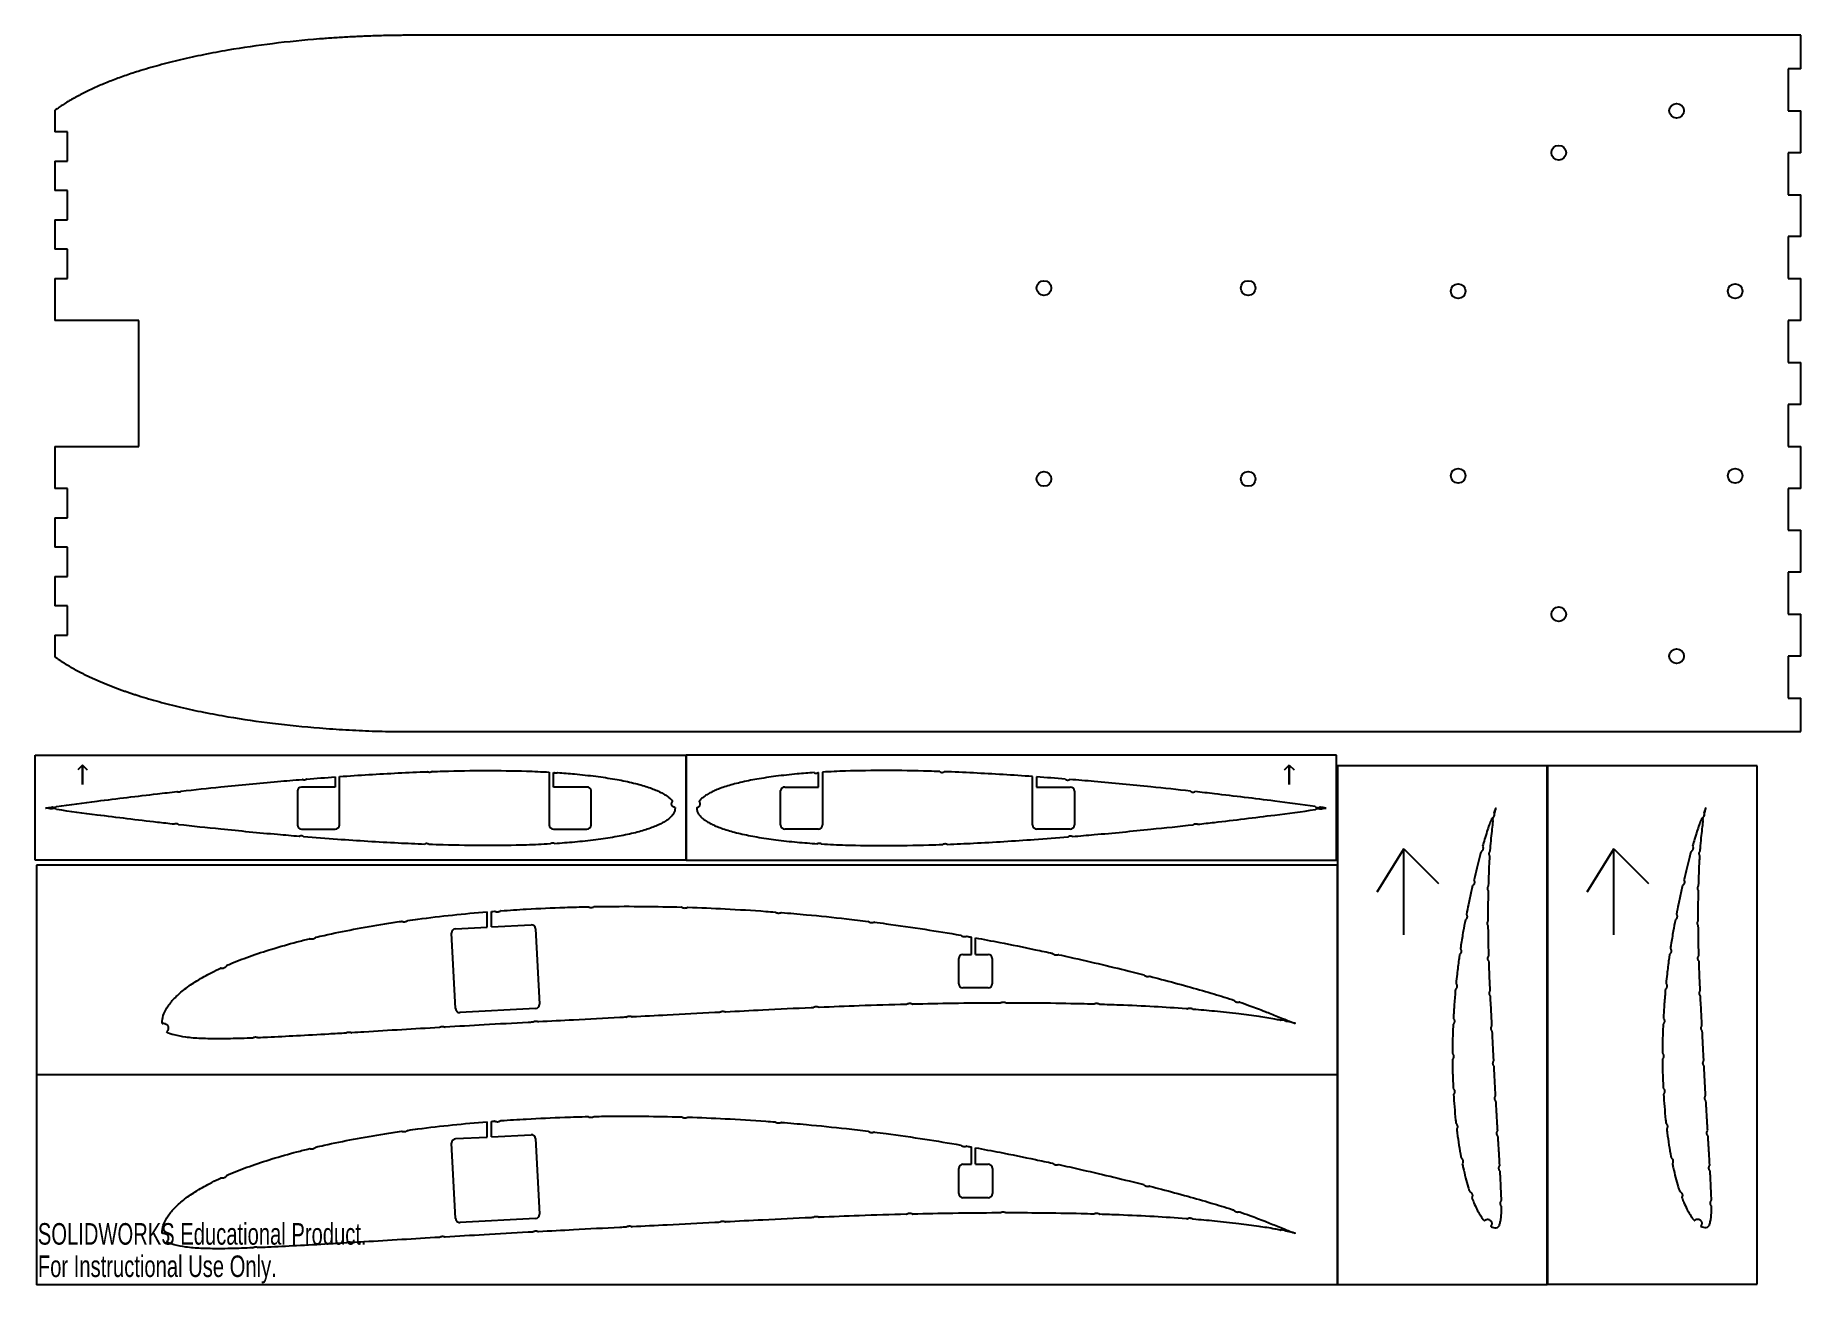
# Model space of a CAD drawing. Header units: millimetres. Extents: x -1 to 420, y 0 to 297.
import ezdxf

# ---------------------------------------------------------------- set-up
doc = ezdxf.new("R2010")
doc.units = ezdxf.units.MM
doc.styles.add('SLDTEXTSTYLE0', font='TXT', dxfattribs={"width": 0.7})

msp = doc.modelspace()

# ---------------------------------------------------------------- texts
at = {"color": 7, "linetype": 'Continuous', "char_height": 5.1381, "attachment_point": 1, "style": 'SLDTEXTSTYLE0'}
for s, insert in [('SOLIDWORKS Educational Product.', (0, 14.33)), ('For Instructional Use Only.', (0, 6.62))]:
    msp.add_mtext(s, dxfattribs=dict(at, insert=insert))

# ---------------------------------------------------------------- linework, layer by layer
at = {"color": 7, "linetype": 'Continuous', "lineweight": 25}
for p, q in [((420.05, 297.48), (89.11, 297.48)), ((420.07, 297.48), (420.05, 297.48)), ((420.07, 289.48), (420.07, 297.48)), ((420.07, 289.48), (417.07, 289.48)), ((417.07, 289.48), (417.07, 279.48)), ((4.07, 279.62), (4.07, 274.48)), ((417.07, 279.48), (420.07, 279.48)), ((420.07, 269.48), (420.07, 279.48)), ((7.07, 274.48), (4.07, 274.48)), ((7.07, 267.48), (7.07, 274.48)), ((420.07, 269.48), (417.07, 269.48)), ((417.07, 269.48), (417.07, 259.48)), ((4.07, 267.48), (4.07, 260.48)), ((4.07, 267.48), (7.07, 267.48)), ((7.07, 260.48), (4.07, 260.48)), ((7.07, 253.48), (7.07, 260.48)), ((417.07, 259.48), (420.07, 259.48)), ((420.07, 249.48), (420.07, 259.48)), ((4.07, 253.48), (4.07, 246.48)), ((4.07, 253.48), (7.07, 253.48)), ((420.07, 249.48), (417.07, 249.48)), ((417.07, 249.48), (417.07, 239.48)), ((7.07, 246.48), (4.07, 246.48)), ((7.07, 239.48), (7.07, 246.48)), ((4.07, 239.48), (4.07, 229.48)), ((4.07, 239.48), (7.07, 239.48)), ((417.07, 239.48), (420.07, 239.48)), ((420.07, 229.48), (420.07, 239.48)), ((24.07, 229.48), (4.07, 229.48)), ((24.07, 199.48), (24.07, 229.48)), ((420.07, 229.48), (417.07, 229.48)), ((417.07, 229.48), (417.07, 219.48)), ((417.07, 219.48), (420.07, 219.48)), ((420.07, 209.48), (420.07, 219.48)), ((420.07, 209.48), (417.07, 209.48)), ((417.07, 209.48), (417.07, 199.48)), ((4.07, 199.48), (4.07, 189.48)), ((4.07, 199.48), (24.07, 199.48)), ((417.07, 199.48), (420.07, 199.48)), ((420.07, 189.48), (420.07, 199.48)), ((7.07, 189.48), (4.07, 189.48)), ((7.07, 182.48), (7.07, 189.48)), ((420.07, 189.48), (417.07, 189.48)), ((417.07, 189.48), (417.07, 179.48)), ((4.07, 182.48), (4.07, 175.48)), ((4.07, 182.48), (7.07, 182.48)), ((417.07, 179.48), (420.07, 179.48)), ((420.07, 169.48), (420.07, 179.48)), ((7.07, 175.48), (4.07, 175.48)), ((7.07, 168.48), (7.07, 175.48)), ((4.07, 168.48), (4.07, 161.48)), ((4.07, 168.48), (7.07, 168.48)), ((420.07, 169.48), (417.07, 169.48)), ((417.07, 169.48), (417.07, 159.48)), ((7.07, 161.48), (4.07, 161.48)), ((7.07, 154.48), (7.07, 161.48)), ((417.07, 159.48), (420.07, 159.48)), ((420.07, 149.48), (420.07, 159.48)), ((4.07, 154.48), (7.07, 154.48)), ((4.07, 154.48), (4.07, 149.34)), ((420.07, 149.48), (417.07, 149.48)), ((417.07, 149.48), (417.07, 139.48)), ((417.07, 139.48), (420.07, 139.48)), ((420.07, 131.48), (420.07, 139.48)), ((89.11, 131.48), (420.05, 131.48)), ((420.05, 131.48), (420.07, 131.48)), ((-0.61, 100.84), (-0.61, 125.84)), ((-0.61, 125.84), (154.39, 125.84)), ((154.39, 125.84), (154.39, 100.84)), ((309.46, 125.84), (154.46, 125.84)), ((154.46, 125.84), (154.46, 100.84)), ((309.46, 100.84), (309.46, 125.84)), ((309.69, 123.3), (309.69, -0.29)), ((359.69, 123.3), (309.69, 123.3)), ((359.69, -0.29), (359.69, 123.3)), ((359.73, 123.35), (359.73, -0.24)), ((409.73, 123.35), (359.73, 123.35)), ((409.73, -0.24), (409.73, 123.35)), ((70.85, 118.27), (62.85, 118.27)), ((70.85, 120.7), (70.85, 118.27)), ((71.85, 109.27), (71.85, 120.77)), ((121.85, 121.83), (121.85, 109.27)), ((122.85, 121.78), (122.86, 121.77)), ((122.85, 118.27), (122.85, 121.78)), ((130.85, 118.27), (122.85, 118.27)), ((178, 118.27), (186, 118.27)), ((186, 121.78), (185.99, 121.77)), ((186, 118.27), (186, 121.78)), ((187, 121.83), (187, 109.27)), ((237, 109.27), (237, 120.77)), ((238, 120.7), (238, 118.27)), ((238, 118.27), (246, 118.27)), ((61.85, 117.27), (61.85, 109.27)), ((131.85, 109.27), (131.85, 117.42)), ((177, 109.27), (177, 117.42)), ((247, 117.27), (247, 109.27)), ((62.85, 108.27), (70.85, 108.27)), ((122.85, 108.27), (130.85, 108.27)), ((186, 108.27), (178, 108.27)), ((246, 108.27), (238, 108.27)), ((154.39, 100.84), (-0.61, 100.84)), ((-0.35, 99.67), (-0.35, 49.67)), ((309.65, 99.67), (-0.35, 99.67)), ((154.46, 100.84), (309.46, 100.84)), ((309.65, 99.67), (309.65, 49.67)), ((107.07, 84.88), (107.07, 88.53)), ((108.07, 84.93), (108.07, 88.61)), ((99.54, 84.49), (107.07, 84.88)), ((108.07, 84.93), (117.52, 85.43)), ((118.57, 84.48), (119.51, 66.51)), ((99.54, 65.46), (98.6, 83.44)), ((222.44, 78.39), (222.44, 82.51)), ((223.44, 78.39), (223.44, 82.33)), ((219.44, 71.39), (219.44, 77.39)), ((220.44, 78.39), (222.44, 78.39)), ((223.44, 78.39), (226.44, 78.39)), ((227.44, 77.39), (227.44, 71.39)), ((226.44, 70.39), (220.44, 70.39)), ((118.56, 65.46), (100.59, 64.51)), ((309.65, 49.67), (-0.35, 49.67)), ((-0.35, 49.65), (-0.35, -0.35)), ((309.65, 49.65), (-0.35, 49.65)), ((309.65, 49.65), (309.65, -0.35)), ((107.08, 34.85), (107.08, 38.51)), ((108.08, 34.91), (108.08, 38.59)), ((99.54, 34.46), (107.08, 34.85)), ((108.08, 34.91), (117.52, 35.4)), ((118.57, 34.46), (119.51, 16.48)), ((99.54, 15.43), (98.6, 33.41)), ((222.45, 28.36), (222.45, 32.48)), ((223.45, 28.36), (223.45, 32.3)), ((219.45, 21.36), (219.45, 27.36)), ((220.45, 28.36), (222.45, 28.36)), ((223.45, 28.36), (226.45, 28.36)), ((227.45, 27.36), (227.45, 21.36)), ((226.45, 20.36), (220.45, 20.36)), ((118.57, 15.43), (100.59, 14.49)), ((309.65, -0.35), (-0.35, -0.35)), ((309.69, -0.29), (359.69, -0.29)), ((359.73, -0.24), (409.73, -0.24))]:
    msp.add_line(p, q, dxfattribs=at)
at = {"color": 7, "linetype": 'Continuous'}
for p, q in [((10.65, 123.52), (9.52, 122.38)), ((10.65, 123.52), (10.65, 118.87)), ((10.65, 118.87), (10.65, 123.52)), ((10.65, 123.52), (11.78, 122.38)), ((11.78, 122.38), (10.65, 123.52)), ((298.2, 123.52), (297.07, 122.38)), ((297.07, 122.38), (298.2, 123.52)), ((298.2, 123.52), (298.2, 118.87)), ((298.2, 118.87), (298.2, 123.52)), ((298.2, 123.52), (299.33, 122.38)), ((325.48, 103.52), (319.17, 93.27)), ((319.17, 93.27), (325.48, 103.52)), ((325.48, 83.03), (325.48, 103.52)), ((325.48, 103.52), (333.75, 95.25)), ((375.52, 103.57), (369.21, 93.33)), ((369.21, 93.33), (375.52, 103.57)), ((375.52, 83.08), (375.52, 103.57)), ((375.52, 103.57), (383.79, 95.3))]:
    msp.add_line(p, q, dxfattribs=at)
at = {"color": 7, "linetype": 'Continuous', "lineweight": 25}
for centre in [(390.5, 279.48), (362.41, 269.48), (239.73, 237.23), (288.4, 237.23), (338.45, 236.48), (404.45, 236.48), (338.45, 192.48), (404.45, 192.48), (239.73, 191.73), (288.4, 191.73), (362.41, 159.48), (390.5, 149.48)]:
    msp.add_circle(centre, 1.75, dxfattribs=at)
for centre, radius, start, end in [((62.85, 117.27), 1, 90, 180), ((130.92, 117.34), 0.927, 4.7143, 94.7143), ((177.92, 117.34), 0.927, 85.2857, 175.2857), ((246, 117.27), 1, 0, 90), ((62.85, 109.27), 1, 180, 270), ((70.85, 109.27), 1, 270, 0), ((122.85, 109.27), 1, 180, 270), ((130.85, 109.27), 1, 270, 0), ((178, 109.27), 1, 180, 270), ((186, 109.27), 1, 270, 0), ((238, 109.27), 1, 180, 270), ((246, 109.27), 1, 270, 0), ((99.59, 83.49), 1, 93, 183), ((117.57, 84.43), 1, 3, 93), ((220.44, 77.39), 1, 90, 180), ((226.44, 77.39), 1, 0, 90), ((220.44, 71.39), 1, 180, 270), ((226.44, 71.39), 1, 270, 0), ((100.54, 65.51), 1, 183, 273), ((118.51, 66.46), 1, 273, 3), ((99.6, 33.46), 1, 93, 183), ((117.57, 34.4), 1, 3, 93), ((220.45, 27.36), 1, 90, 180), ((226.45, 27.36), 1, 0, 90), ((220.45, 21.36), 1, 180, 270), ((226.45, 21.36), 1, 270, 0), ((100.54, 15.49), 1, 183, 273), ((118.51, 16.43), 1, 273, 3)]:
    msp.add_arc(centre, radius, start, end, dxfattribs=at)
for points, knots in [([(89.11, 297.48), (88.54, 297.48), (87.41, 297.48), (85.72, 297.46), (84.03, 297.43), (82.34, 297.4), (80.65, 297.35), (78.96, 297.3), (77.27, 297.23), (75.58, 297.15), (73.88, 297.06), (72.19, 296.96), (70.5, 296.86), (68.81, 296.74), (63.95, 296.36), (56.09, 295.58), (46.88, 294.24), (39.58, 292.88), (34.07, 291.69), (28.87, 290.37), (24.96, 289.22), (22.25, 288.34), (20.65, 287.8), (19.1, 287.24), (17.59, 286.67), (16.12, 286.09), (14.71, 285.49), (13.34, 284.89), (12.02, 284.27), (10.74, 283.64), (9.51, 283), (8.33, 282.35), (7.2, 281.69), (6.11, 281.01), (5.06, 280.33), (4.4, 279.85), (4.07, 279.62)], [0, 0, 0, 0, 0.01923, 0.038459, 0.057688, 0.076917, 0.096148, 0.115381, 0.134617, 0.153856, 0.173099, 0.192347, 0.211601, 0.230861, 0.250128, 0.377892, 0.500225, 0.567244, 0.631217, 0.692211, 0.750304, 0.770008, 0.789251, 0.808035, 0.826367, 0.844252, 0.861694, 0.878702, 0.89528, 0.911436, 0.927179, 0.942516, 0.957456, 0.97201, 0.986187, 1, 1, 1, 1]), ([(4.07, 149.34), (4.24, 149.21), (4.59, 148.96), (5.14, 148.59), (5.69, 148.22), (6.26, 147.85), (6.84, 147.49), (7.43, 147.13), (8.04, 146.78), (8.66, 146.42), (9.3, 146.08), (9.94, 145.73), (10.61, 145.39), (11.28, 145.05), (11.97, 144.71), (12.67, 144.38), (13.39, 144.05), (14.12, 143.73), (14.86, 143.4), (15.61, 143.09), (16.38, 142.77), (17.17, 142.46), (17.96, 142.15), (18.77, 141.84), (19.59, 141.54), (20.43, 141.24), (21.28, 140.95), (22.14, 140.66), (23.02, 140.37), (25.23, 139.66), (28.88, 138.59), (34.09, 137.27), (39.59, 136.07), (46.89, 134.72), (56.09, 133.38), (64.44, 132.55), (70.27, 132.12), (73.4, 131.92), (76.54, 131.76), (79.68, 131.63), (82.82, 131.55), (85.96, 131.49), (88.06, 131.48), (89.11, 131.48)], [0, 0, 0, 0, 0.00736, 0.014823, 0.02239, 0.030065, 0.037848, 0.045742, 0.053747, 0.061865, 0.070098, 0.078447, 0.086914, 0.095499, 0.104204, 0.113031, 0.121979, 0.131051, 0.140247, 0.149569, 0.159017, 0.168592, 0.178295, 0.188127, 0.198089, 0.208181, 0.218405, 0.228761, 0.23925, 0.249872, 0.307954, 0.368935, 0.432893, 0.499894, 0.6222, 0.749932, 0.7857, 0.821445, 0.857173, 0.892888, 0.928594, 0.964297, 1, 1, 1, 1]), ([(93.92, 121.97), (94.79, 122), (99.08, 122.14), (106.58, 122.26), (115.02, 122.15), (120.04, 121.94), (121.85, 121.83)], [0.6049523, 0.6049523, 0.6049523, 0.6049523, 0.6220939, 0.6891189, 0.7520353, 0.7876276, 0.7876276, 0.7876276, 0.7876276]), ([(214.93, 121.97), (214.05, 122), (209.77, 122.14), (202.27, 122.26), (193.83, 122.15), (188.81, 121.94), (187, 121.83)], [0.6049523, 0.6049523, 0.6049523, 0.6049523, 0.6220939, 0.6891189, 0.7520353, 0.7876276, 0.7876276, 0.7876276, 0.7876276]), ([(34.18, 117.31), (37.32, 117.65), (44.97, 118.46), (54.57, 119.38), (61.03, 119.93), (62.97, 120.09)], [0.2130688, 0.2130688, 0.2130688, 0.2130688, 0.2750146, 0.3639134, 0.4021928, 0.4021928, 0.4021928, 0.4021928]), ([(63.51, 119.95), (63.46, 119.95), (63.35, 119.94), (63.19, 119.98), (63.06, 120.03), (62.99, 120.08), (62.97, 120.09)], [0, 0, 0, 0, 0.1268029, 0.2499335, 0.371287, 0.4355449, 0.4355449, 0.4355449, 0.4355449]), ([(64.02, 120.18), (64, 120.16), (63.94, 120.1), (63.83, 120.03), (63.68, 119.97), (63.57, 119.95), (63.51, 119.95)], [0.5670716, 0.5670716, 0.5670716, 0.5670716, 0.6288232, 0.7503118, 0.8734811, 1, 1, 1, 1]), ([(71.85, 120.77), (76.52, 121.11), (83.53, 121.54), (90.55, 121.85), (92.88, 121.93)], [0.4604137, 0.4604137, 0.4604137, 0.4604137, 0.5523215, 0.5981463, 0.5981463, 0.5981463, 0.5981463]), ([(93.41, 121.77), (93.36, 121.77), (93.25, 121.77), (93.09, 121.82), (92.97, 121.87), (92.9, 121.92), (92.88, 121.93)], [0, 0, 0, 0, 0.1277235, 0.2489976, 0.3721718, 0.4326193, 0.4326193, 0.4326193, 0.4326193]), ([(93.92, 121.97), (93.9, 121.96), (93.84, 121.91), (93.73, 121.84), (93.58, 121.78), (93.47, 121.77), (93.41, 121.77)], [0.5743435, 0.5743435, 0.5743435, 0.5743435, 0.6278493, 0.7508979, 0.8728976, 1, 1, 1, 1]), ([(123.36, 121.58), (123.31, 121.59), (123.2, 121.6), (123.04, 121.65), (122.93, 121.72), (122.88, 121.76), (122.86, 121.77)], [0, 0, 0, 0, 0.1263577, 0.2493701, 0.3707038, 0.4139464, 0.4139464, 0.4139464, 0.4139464]), ([(123.85, 121.71), (123.84, 121.71), (123.79, 121.67), (123.69, 121.62), (123.53, 121.58), (123.42, 121.58), (123.36, 121.58)], [0.6101012, 0.6101012, 0.6101012, 0.6101012, 0.6280171, 0.7501566, 0.8732428, 1, 1, 1, 1]), ([(123.85, 121.71), (125.2, 121.62), (128.25, 121.38), (132.82, 120.89), (137.35, 120.22), (140.77, 119.54), (143.21, 118.92), (144.82, 118.46), (146.27, 117.96), (147.55, 117.45), (148.68, 116.91), (149.64, 116.35), (150.43, 115.78), (150.96, 115.27), (151.21, 114.96), (151.28, 114.87)], [0.8007256, 0.8007256, 0.8007256, 0.8007256, 0.8273976, 0.8606989, 0.8907143, 0.917223, 0.929108, 0.9400599, 0.9500702, 0.9591384, 0.9672738, 0.9745004, 0.980863, 0.9864377, 0.988706, 0.988706, 0.988706, 0.988706]), ([(185, 121.71), (183.64, 121.62), (180.6, 121.38), (176.03, 120.89), (171.5, 120.22), (168.08, 119.54), (165.64, 118.92), (164.03, 118.46), (162.58, 117.96), (161.29, 117.45), (160.17, 116.91), (159.21, 116.35), (158.42, 115.78), (157.89, 115.27), (157.64, 114.96), (157.57, 114.87)], [0.8007256, 0.8007256, 0.8007256, 0.8007256, 0.8273976, 0.8606989, 0.8907143, 0.917223, 0.929108, 0.9400599, 0.9500702, 0.9591384, 0.9672738, 0.9745004, 0.980863, 0.9864377, 0.988706, 0.988706, 0.988706, 0.988706]), ([(185, 121.71), (185.01, 121.71), (185.06, 121.67), (185.16, 121.62), (185.32, 121.58), (185.43, 121.58), (185.49, 121.58)], [0.6101012, 0.6101012, 0.6101012, 0.6101012, 0.6280171, 0.7501566, 0.8732428, 1, 1, 1, 1]), ([(185.49, 121.58), (185.54, 121.59), (185.65, 121.6), (185.81, 121.65), (185.92, 121.72), (185.97, 121.76), (185.99, 121.77)], [0, 0, 0, 0, 0.1263577, 0.2493701, 0.3707038, 0.4139464, 0.4139464, 0.4139464, 0.4139464]), ([(214.93, 121.97), (214.95, 121.96), (215, 121.91), (215.12, 121.84), (215.27, 121.78), (215.38, 121.77), (215.44, 121.77)], [0.5743435, 0.5743435, 0.5743435, 0.5743435, 0.6278493, 0.7508979, 0.8728976, 1, 1, 1, 1]), ([(215.44, 121.77), (215.49, 121.77), (215.6, 121.77), (215.76, 121.82), (215.88, 121.87), (215.95, 121.92), (215.97, 121.93)], [0, 0, 0, 0, 0.1277235, 0.2489976, 0.3721718, 0.4326193, 0.4326193, 0.4326193, 0.4326193]), ([(237, 120.77), (232.33, 121.11), (225.32, 121.54), (218.3, 121.85), (215.97, 121.93)], [0.4604137, 0.4604137, 0.4604137, 0.4604137, 0.5523215, 0.5981463, 0.5981463, 0.5981463, 0.5981463]), ([(244.83, 120.18), (244.85, 120.16), (244.91, 120.1), (245.02, 120.03), (245.17, 119.97), (245.28, 119.95), (245.34, 119.95)], [0.5670716, 0.5670716, 0.5670716, 0.5670716, 0.6288232, 0.7503118, 0.8734811, 1, 1, 1, 1]), ([(245.34, 119.95), (245.39, 119.95), (245.5, 119.94), (245.66, 119.98), (245.79, 120.03), (245.85, 120.08), (245.88, 120.09)], [0, 0, 0, 0, 0.1268029, 0.2499335, 0.371287, 0.4355449, 0.4355449, 0.4355449, 0.4355449]), ([(274.67, 117.31), (271.53, 117.65), (263.88, 118.46), (254.28, 119.38), (247.82, 119.93), (245.88, 120.09)], [0.2130688, 0.2130688, 0.2130688, 0.2130688, 0.2750146, 0.3639134, 0.4021928, 0.4021928, 0.4021928, 0.4021928]), ([(4.44, 113.63), (4.43, 113.61), (4.37, 113.55), (4.26, 113.47), (4.11, 113.4), (4.01, 113.38), (3.95, 113.37)], [0.5666614, 0.5666614, 0.5666614, 0.5666614, 0.6294676, 0.7509399, 0.8730643, 1, 1, 1, 1]), ([(4.44, 113.63), (7.66, 114.08), (15.67, 115.14), (25.24, 116.3), (31.58, 117.02), (33.13, 117.19)], [0.0171374, 0.0171374, 0.0171374, 0.0171374, 0.0809075, 0.1755602, 0.2061721, 0.2061721, 0.2061721, 0.2061721]), ([(33.68, 117.06), (33.62, 117.06), (33.52, 117.05), (33.35, 117.08), (33.23, 117.14), (33.16, 117.18), (33.13, 117.19)], [0, 0, 0, 0, 0.1263134, 0.2490558, 0.3708794, 0.4375945, 0.4375945, 0.4375945, 0.4375945]), ([(34.18, 117.31), (34.16, 117.29), (34.1, 117.23), (33.99, 117.16), (33.84, 117.09), (33.73, 117.07), (33.68, 117.06)], [0.5628877, 0.5628877, 0.5628877, 0.5628877, 0.6285099, 0.7509327, 0.8727106, 1, 1, 1, 1]), ([(151.1, 113.89), (151.08, 113.94), (151.04, 114.04), (151.01, 114.2), (151.01, 114.36), (151.05, 114.52), (151.12, 114.68), (151.2, 114.79), (151.26, 114.85), (151.28, 114.87)], [0, 0, 0, 0, 0.126657, 0.2501621, 0.3725314, 0.5002676, 0.6273777, 0.7499387, 0.8158717, 0.8158717, 0.8158717, 0.8158717]), ([(151.83, 113.43), (151.81, 113.43), (151.72, 113.44), (151.59, 113.47), (151.44, 113.54), (151.3, 113.63), (151.18, 113.74), (151.13, 113.84), (151.1, 113.89)], [0.3101112, 0.3101112, 0.3101112, 0.3101112, 0.3720353, 0.5002616, 0.6276079, 0.7501445, 0.8729484, 1, 1, 1, 1]), ([(157.01, 113.43), (157.04, 113.43), (157.12, 113.44), (157.26, 113.47), (157.41, 113.54), (157.55, 113.63), (157.66, 113.74), (157.72, 113.84), (157.74, 113.89)], [0.3101112, 0.3101112, 0.3101112, 0.3101112, 0.3720353, 0.5002616, 0.6276079, 0.7501445, 0.8729484, 1, 1, 1, 1]), ([(157.74, 113.89), (157.77, 113.94), (157.81, 114.04), (157.84, 114.2), (157.84, 114.36), (157.79, 114.52), (157.73, 114.68), (157.65, 114.79), (157.59, 114.85), (157.57, 114.87)], [0, 0, 0, 0, 0.126657, 0.2501621, 0.3725314, 0.5002676, 0.6273777, 0.7499387, 0.8158717, 0.8158717, 0.8158717, 0.8158717]), ([(274.67, 117.31), (274.69, 117.29), (274.75, 117.23), (274.86, 117.16), (275.01, 117.09), (275.11, 117.07), (275.17, 117.06)], [0.5628877, 0.5628877, 0.5628877, 0.5628877, 0.6285099, 0.7509327, 0.8727106, 1, 1, 1, 1]), ([(275.17, 117.06), (275.22, 117.06), (275.33, 117.05), (275.49, 117.08), (275.62, 117.14), (275.69, 117.18), (275.71, 117.19)], [0, 0, 0, 0, 0.1263134, 0.2490558, 0.3708794, 0.4375945, 0.4375945, 0.4375945, 0.4375945]), ([(304.4, 113.63), (301.18, 114.08), (293.18, 115.14), (283.61, 116.3), (277.27, 117.02), (275.71, 117.19)], [0.0171374, 0.0171374, 0.0171374, 0.0171374, 0.0809075, 0.1755602, 0.2061721, 0.2061721, 0.2061721, 0.2061721]), ([(304.4, 113.63), (304.42, 113.61), (304.48, 113.55), (304.59, 113.47), (304.73, 113.4), (304.84, 113.38), (304.9, 113.37)], [0.5666614, 0.5666614, 0.5666614, 0.5666614, 0.6294676, 0.7509399, 0.8730643, 1, 1, 1, 1]), ([(1.85, 113.27), (1.88, 113.27), (2.34, 113.34), (2.86, 113.41), (3.35, 113.48), (3.4, 113.48)], [0, 0, 0, 0, 0.00057829, 0.00922458, 0.01023754, 0.01023754, 0.01023754, 0.01023754]), ([(3.38, 113.05), (3.34, 113.06), (2.86, 113.12), (2.34, 113.2), (1.88, 113.26), (1.85, 113.27)], [0.98985713, 0.98985713, 0.98985713, 0.98985713, 0.99077542, 0.99942171, 1, 1, 1, 1]), ([(3.95, 113.18), (3.89, 113.18), (3.79, 113.19), (3.62, 113.17), (3.49, 113.12), (3.41, 113.07), (3.38, 113.05)], [0, 0, 0, 0, 0.1269383, 0.2490653, 0.3719645, 0.4522872, 0.4522872, 0.4522872, 0.4522872]), ([(3.95, 113.37), (3.9, 113.36), (3.79, 113.35), (3.63, 113.38), (3.5, 113.43), (3.42, 113.47), (3.4, 113.48)], [0, 0, 0, 0, 0.1269102, 0.2497491, 0.372104, 0.4386788, 0.4386788, 0.4386788, 0.4386788]), ([(4.47, 112.9), (4.44, 112.93), (4.38, 113), (4.26, 113.08), (4.11, 113.15), (4, 113.17), (3.95, 113.18)], [0.5393842, 0.5393842, 0.5393842, 0.5393842, 0.6294435, 0.7507821, 0.8732032, 1, 1, 1, 1]), ([(32.48, 109.41), (31.14, 109.56), (25.02, 110.25), (15.68, 111.39), (7.68, 112.45), (4.47, 112.9)], [0.7981484, 0.7981484, 0.7981484, 0.7981484, 0.8244398, 0.9190925, 0.9826985, 0.9826985, 0.9826985, 0.9826985]), ([(33.02, 109.54), (32.96, 109.54), (32.85, 109.55), (32.69, 109.52), (32.57, 109.47), (32.5, 109.43), (32.48, 109.41)], [0, 0, 0, 0, 0.1270333, 0.250069, 0.3722455, 0.4328436, 0.4328436, 0.4328436, 0.4328436]), ([(33.51, 109.3), (33.5, 109.32), (33.44, 109.37), (33.33, 109.45), (33.18, 109.51), (33.07, 109.53), (33.02, 109.54)], [0.5694389, 0.5694389, 0.5694389, 0.5694389, 0.6285407, 0.7517597, 0.8732338, 1, 1, 1, 1]), ([(151.85, 113.27), (151.83, 113.05), (151.79, 112.61), (151.51, 111.97), (151.06, 111.35), (150.43, 110.76), (149.64, 110.18), (148.68, 109.62), (147.55, 109.09), (146.27, 108.57), (144.82, 108.08), (143.21, 107.61), (140.77, 106.99), (137.35, 106.31), (132.82, 105.64), (128.02, 105.12), (124.73, 104.88), (123.13, 104.77)], [0, 0, 0, 0, 0.0042175, 0.0086519, 0.0135623, 0.019137, 0.0254996, 0.0327262, 0.0408616, 0.0499298, 0.0599401, 0.070892, 0.082777, 0.1092857, 0.1393011, 0.1726024, 0.2039578, 0.2039578, 0.2039578, 0.2039578]), ([(157, 113.27), (157.02, 113.05), (157.05, 112.61), (157.34, 111.97), (157.79, 111.35), (158.42, 110.76), (159.21, 110.18), (160.17, 109.62), (161.29, 109.09), (162.58, 108.57), (164.03, 108.08), (165.64, 107.61), (168.08, 106.99), (171.5, 106.31), (176.03, 105.64), (180.83, 105.12), (184.12, 104.88), (185.71, 104.77)], [0, 0, 0, 0, 0.0042175, 0.0086519, 0.0135623, 0.019137, 0.0254996, 0.0327262, 0.0408616, 0.0499298, 0.0599401, 0.070892, 0.082777, 0.1092857, 0.1393011, 0.1726024, 0.2039578, 0.2039578, 0.2039578, 0.2039578]), ([(275.33, 109.3), (275.35, 109.32), (275.41, 109.37), (275.52, 109.45), (275.67, 109.51), (275.78, 109.53), (275.83, 109.54)], [0.5694389, 0.5694389, 0.5694389, 0.5694389, 0.6285407, 0.7517597, 0.8732338, 1, 1, 1, 1]), ([(275.83, 109.54), (275.89, 109.54), (276, 109.55), (276.16, 109.52), (276.28, 109.47), (276.35, 109.43), (276.37, 109.41)], [0, 0, 0, 0, 0.1270333, 0.250069, 0.3722455, 0.4328436, 0.4328436, 0.4328436, 0.4328436]), ([(276.37, 109.41), (277.7, 109.56), (283.83, 110.25), (293.17, 111.39), (301.17, 112.45), (304.38, 112.9)], [0.7981484, 0.7981484, 0.7981484, 0.7981484, 0.8244398, 0.9190925, 0.9826985, 0.9826985, 0.9826985, 0.9826985]), ([(304.38, 112.9), (304.4, 112.93), (304.47, 113), (304.59, 113.08), (304.74, 113.15), (304.84, 113.17), (304.9, 113.18)], [0.5393842, 0.5393842, 0.5393842, 0.5393842, 0.6294435, 0.7507821, 0.8732032, 1, 1, 1, 1]), ([(304.9, 113.37), (304.95, 113.36), (305.06, 113.35), (305.22, 113.38), (305.35, 113.43), (305.42, 113.47), (305.45, 113.48)], [0, 0, 0, 0, 0.1269102, 0.2497491, 0.372104, 0.4386788, 0.4386788, 0.4386788, 0.4386788]), ([(304.9, 113.18), (304.95, 113.18), (305.06, 113.19), (305.22, 113.17), (305.36, 113.12), (305.43, 113.07), (305.46, 113.05)], [0, 0, 0, 0, 0.1269383, 0.2490653, 0.3719645, 0.4522872, 0.4522872, 0.4522872, 0.4522872]), ([(307, 113.27), (306.97, 113.27), (306.5, 113.34), (305.99, 113.41), (305.5, 113.48), (305.45, 113.48)], [0, 0, 0, 0, 0.00057829, 0.00922458, 0.01023754, 0.01023754, 0.01023754, 0.01023754]), ([(305.46, 113.05), (305.51, 113.06), (305.99, 113.12), (306.5, 113.2), (306.97, 113.26), (307, 113.27)], [0.98985713, 0.98985713, 0.98985713, 0.98985713, 0.99077542, 0.99942171, 1, 1, 1, 1]), ([(346.44, 110.78), (346.41, 110.72), (346.21, 110.21), (345.81, 109.17), (345.27, 107.59), (344.75, 105.89), (344.42, 104.72), (344.26, 104.17)], [0.01284394, 0.01284394, 0.01284394, 0.01284394, 0.01393964, 0.02091458, 0.0290566, 0.03841356, 0.0468784, 0.0468784, 0.0468784, 0.0468784]), ([(346.08, 103.01), (346.1, 103.21), (346.17, 104.24), (346.32, 106), (346.55, 108.14), (346.73, 109.51), (346.82, 110.14), (346.83, 110.19)], [0.94964011, 0.94964011, 0.94964011, 0.94964011, 0.95257933, 0.96479649, 0.97536498, 0.98417919, 0.98488443, 0.98488443, 0.98488443, 0.98488443]), ([(346.96, 111.32), (346.93, 111.26), (346.88, 111.14), (346.75, 110.99), (346.6, 110.87), (346.49, 110.81), (346.44, 110.78)], [0, 0, 0, 0, 0.1273631, 0.2495992, 0.3730149, 0.4873866, 0.4873866, 0.4873866, 0.4873866]), ([(346.83, 110.19), (346.83, 110.19), (346.8, 110.25), (346.76, 110.37), (346.73, 110.57), (346.75, 110.7), (346.75, 110.76)], [0.6250565, 0.6250565, 0.6250565, 0.6250565, 0.6279513, 0.7502174, 0.8723584, 1, 1, 1, 1]), ([(346.75, 110.76), (346.77, 110.83), (346.8, 110.96), (346.88, 111.13), (346.96, 111.23), (347.01, 111.28), (347.01, 111.28)], [0, 0, 0, 0, 0.1268062, 0.2502213, 0.3713779, 0.3715096, 0.3715096, 0.3715096, 0.3715096]), ([(347.01, 111.28), (347.02, 111.33), (347.09, 111.73), (347.22, 112.37), (347.3, 112.81), (347.41, 113.23), (347.4, 113.23), (347.4, 113.23), (347.27, 112.84), (347.15, 112.55), (347.02, 112.23), (346.96, 112.08)], [0.99028607, 0.99028607, 0.99028607, 0.99028607, 0.99110707, 0.99604939, 0.99901132, 1, 1, 1, 1.00097893, 1.00378592, 1.00610945, 1.00610945, 1.00610945, 1.00610945]), ([(346.96, 112.08), (346.98, 112.02), (347.02, 111.9), (347.05, 111.7), (347.03, 111.51), (346.98, 111.38), (346.96, 111.32)], [0.5019547, 0.5019547, 0.5019547, 0.5019547, 0.627948, 0.7509886, 0.8723471, 1, 1, 1, 1]), ([(396.48, 110.83), (396.45, 110.77), (396.25, 110.26), (395.85, 109.22), (395.31, 107.64), (394.79, 105.94), (394.46, 104.77), (394.3, 104.22)], [0.01284394, 0.01284394, 0.01284394, 0.01284394, 0.01393964, 0.02091458, 0.0290566, 0.03841356, 0.0468784, 0.0468784, 0.0468784, 0.0468784]), ([(396.13, 103.06), (396.14, 103.26), (396.22, 104.3), (396.36, 106.05), (396.59, 108.19), (396.77, 109.56), (396.86, 110.19), (396.87, 110.24)], [0.94964011, 0.94964011, 0.94964011, 0.94964011, 0.95257933, 0.96479649, 0.97536498, 0.98417919, 0.98488443, 0.98488443, 0.98488443, 0.98488443]), ([(397, 111.37), (396.97, 111.31), (396.92, 111.19), (396.79, 111.04), (396.64, 110.92), (396.53, 110.86), (396.48, 110.83)], [0, 0, 0, 0, 0.1273631, 0.2495992, 0.3730149, 0.4873866, 0.4873866, 0.4873866, 0.4873866]), ([(396.87, 110.24), (396.87, 110.24), (396.84, 110.3), (396.8, 110.42), (396.77, 110.62), (396.79, 110.75), (396.79, 110.81)], [0.6250565, 0.6250565, 0.6250565, 0.6250565, 0.6279513, 0.7502174, 0.8723584, 1, 1, 1, 1]), ([(396.79, 110.81), (396.81, 110.88), (396.84, 111.01), (396.93, 111.18), (397.01, 111.28), (397.05, 111.33), (397.05, 111.33)], [0, 0, 0, 0, 0.1268062, 0.2502213, 0.3713779, 0.3715096, 0.3715096, 0.3715096, 0.3715096]), ([(397.05, 111.33), (397.06, 111.39), (397.13, 111.78), (397.26, 112.42), (397.34, 112.86), (397.45, 113.28), (397.44, 113.28), (397.44, 113.28), (397.31, 112.89), (397.19, 112.61), (397.06, 112.28), (397, 112.13)], [0.99028607, 0.99028607, 0.99028607, 0.99028607, 0.99110707, 0.99604939, 0.99901132, 1, 1, 1, 1.00097893, 1.00378592, 1.00610945, 1.00610945, 1.00610945, 1.00610945]), ([(397, 112.13), (397.02, 112.07), (397.06, 111.95), (397.09, 111.75), (397.07, 111.56), (397.03, 111.43), (397, 111.37)], [0.5019547, 0.5019547, 0.5019547, 0.5019547, 0.627948, 0.7509886, 0.8723471, 1, 1, 1, 1]), ([(62.29, 106.5), (60.57, 106.64), (54.34, 107.17), (44.75, 108.09), (36.88, 108.93), (33.51, 109.3)], [0.6022896, 0.6022896, 0.6022896, 0.6022896, 0.6360866, 0.7249854, 0.7913242, 0.7913242, 0.7913242, 0.7913242]), ([(62.83, 106.64), (62.77, 106.64), (62.66, 106.65), (62.5, 106.61), (62.38, 106.56), (62.31, 106.51), (62.29, 106.5)], [0, 0, 0, 0, 0.1279813, 0.2496109, 0.3724464, 0.4311983, 0.4311983, 0.4311983, 0.4311983]), ([(63.33, 106.41), (63.31, 106.43), (63.25, 106.48), (63.14, 106.55), (62.99, 106.62), (62.88, 106.63), (62.83, 106.64)], [0.572414, 0.572414, 0.572414, 0.572414, 0.6280836, 0.7502012, 0.8732655, 1, 1, 1, 1]), ([(92.17, 104.62), (90.07, 104.7), (83.15, 105.01), (73.53, 105.61), (66.02, 106.19), (63.33, 106.41)], [0.406499, 0.406499, 0.406499, 0.406499, 0.4476785, 0.542484, 0.5954633, 0.5954633, 0.5954633, 0.5954633]), ([(216.68, 104.62), (218.78, 104.7), (225.7, 105.01), (235.32, 105.61), (242.83, 106.19), (245.52, 106.41)], [0.406499, 0.406499, 0.406499, 0.406499, 0.4476785, 0.542484, 0.5954633, 0.5954633, 0.5954633, 0.5954633]), ([(245.52, 106.41), (245.54, 106.43), (245.59, 106.48), (245.71, 106.55), (245.86, 106.62), (245.97, 106.63), (246.02, 106.64)], [0.572414, 0.572414, 0.572414, 0.572414, 0.6280836, 0.7502012, 0.8732655, 1, 1, 1, 1]), ([(246.02, 106.64), (246.08, 106.64), (246.19, 106.65), (246.35, 106.61), (246.47, 106.56), (246.54, 106.51), (246.56, 106.5)], [0, 0, 0, 0, 0.1279813, 0.2496109, 0.3724464, 0.4311983, 0.4311983, 0.4311983, 0.4311983]), ([(246.56, 106.5), (248.28, 106.64), (254.51, 107.17), (264.1, 108.09), (271.97, 108.93), (275.33, 109.3)], [0.6022896, 0.6022896, 0.6022896, 0.6022896, 0.6360866, 0.7249854, 0.7913242, 0.7913242, 0.7913242, 0.7913242]), ([(92.7, 104.79), (92.64, 104.79), (92.53, 104.79), (92.37, 104.74), (92.25, 104.68), (92.19, 104.64), (92.17, 104.62)], [0, 0, 0, 0, 0.127082, 0.2502289, 0.3719719, 0.4283057, 0.4283057, 0.4283057, 0.4283057]), ([(93.2, 104.59), (93.19, 104.6), (93.13, 104.65), (93.02, 104.72), (92.86, 104.77), (92.75, 104.78), (92.7, 104.79)], [0.5762731, 0.5762731, 0.5762731, 0.5762731, 0.6273549, 0.7507807, 0.8720694, 1, 1, 1, 1]), ([(122.1, 104.71), (120.21, 104.6), (115.1, 104.38), (106.58, 104.27), (98.84, 104.4), (94.32, 104.55), (93.2, 104.59)], [0.2107202, 0.2107202, 0.2107202, 0.2107202, 0.2479647, 0.3108811, 0.3779061, 0.3997444, 0.3997444, 0.3997444, 0.3997444]), ([(122.61, 104.93), (122.56, 104.92), (122.45, 104.91), (122.29, 104.85), (122.18, 104.78), (122.12, 104.73), (122.1, 104.71)], [0, 0, 0, 0, 0.1265372, 0.249685, 0.3725295, 0.4306319, 0.4306319, 0.4306319, 0.4306319]), ([(123.13, 104.77), (123.12, 104.79), (123.05, 104.83), (122.94, 104.89), (122.78, 104.93), (122.67, 104.93), (122.61, 104.93)], [0.5779452, 0.5779452, 0.5779452, 0.5779452, 0.6283632, 0.750602, 0.8731836, 1, 1, 1, 1]), ([(185.71, 104.77), (185.73, 104.79), (185.8, 104.83), (185.91, 104.89), (186.07, 104.93), (186.18, 104.93), (186.24, 104.93)], [0.5779452, 0.5779452, 0.5779452, 0.5779452, 0.6283632, 0.750602, 0.8731836, 1, 1, 1, 1]), ([(186.24, 104.93), (186.29, 104.92), (186.4, 104.91), (186.56, 104.85), (186.67, 104.78), (186.73, 104.73), (186.75, 104.71)], [0, 0, 0, 0, 0.1265372, 0.249685, 0.3725295, 0.4306319, 0.4306319, 0.4306319, 0.4306319]), ([(186.75, 104.71), (188.64, 104.6), (193.74, 104.38), (202.27, 104.27), (210.01, 104.4), (214.53, 104.55), (215.65, 104.59)], [0.2107202, 0.2107202, 0.2107202, 0.2107202, 0.2479647, 0.3108811, 0.3779061, 0.3997444, 0.3997444, 0.3997444, 0.3997444]), ([(215.65, 104.59), (215.66, 104.6), (215.72, 104.65), (215.83, 104.72), (215.99, 104.77), (216.1, 104.78), (216.15, 104.79)], [0.5762731, 0.5762731, 0.5762731, 0.5762731, 0.6273549, 0.7507807, 0.8720694, 1, 1, 1, 1]), ([(216.15, 104.79), (216.21, 104.79), (216.32, 104.79), (216.48, 104.74), (216.59, 104.68), (216.66, 104.64), (216.68, 104.62)], [0, 0, 0, 0, 0.127082, 0.2502289, 0.3719719, 0.4283057, 0.4283057, 0.4283057, 0.4283057]), ([(343.9, 102.86), (343.77, 102.39), (343.42, 101.08), (342.86, 98.87), (342.42, 97.07), (342.2, 96.11), (342.19, 96.06)], [0.05350504, 0.05350504, 0.05350504, 0.05350504, 0.06064542, 0.07333385, 0.08693907, 0.08772377, 0.08772377, 0.08772377, 0.08772377]), ([(344.34, 103.43), (344.32, 103.37), (344.27, 103.24), (344.17, 103.08), (344.04, 102.95), (343.94, 102.88), (343.9, 102.86)], [0, 0, 0, 0, 0.1280286, 0.2494633, 0.3724212, 0.4687829, 0.4687829, 0.4687829, 0.4687829]), ([(344.26, 104.17), (344.29, 104.12), (344.34, 104), (344.38, 103.82), (344.38, 103.63), (344.35, 103.5), (344.34, 103.43)], [0.5192128, 0.5192128, 0.5192128, 0.5192128, 0.6281785, 0.7504555, 0.8726658, 1, 1, 1, 1]), ([(345.7, 94.67), (345.72, 95.68), (345.79, 97.72), (345.9, 100.12), (345.98, 101.49), (346.01, 101.84)], [0.90884335, 0.90884335, 0.90884335, 0.90884335, 0.92368641, 0.93883251, 0.9439055, 0.9439055, 0.9439055, 0.9439055]), ([(345.85, 102.43), (345.86, 102.5), (345.88, 102.63), (345.95, 102.82), (346.02, 102.94), (346.07, 103), (346.08, 103.01)], [0, 0, 0, 0, 0.1268019, 0.2505029, 0.3712748, 0.4019286, 0.4019286, 0.4019286, 0.4019286]), ([(346.01, 101.84), (346, 101.85), (345.96, 101.92), (345.9, 102.04), (345.85, 102.24), (345.85, 102.37), (345.85, 102.43)], [0.604765, 0.604765, 0.604765, 0.604765, 0.6281691, 0.7509711, 0.8733939, 1, 1, 1, 1]), ([(393.94, 102.91), (393.81, 102.44), (393.47, 101.13), (392.9, 98.92), (392.46, 97.12), (392.24, 96.17), (392.23, 96.11)], [0.05350504, 0.05350504, 0.05350504, 0.05350504, 0.06064542, 0.07333385, 0.08693907, 0.08772377, 0.08772377, 0.08772377, 0.08772377]), ([(394.38, 103.48), (394.36, 103.42), (394.31, 103.3), (394.21, 103.13), (394.08, 103), (393.99, 102.94), (393.94, 102.91)], [0, 0, 0, 0, 0.1280286, 0.2494633, 0.3724212, 0.4687829, 0.4687829, 0.4687829, 0.4687829]), ([(394.3, 104.22), (394.33, 104.17), (394.38, 104.06), (394.42, 103.87), (394.42, 103.68), (394.4, 103.55), (394.38, 103.48)], [0.5192128, 0.5192128, 0.5192128, 0.5192128, 0.6281785, 0.7504555, 0.8726658, 1, 1, 1, 1]), ([(395.74, 94.72), (395.77, 95.73), (395.83, 97.78), (395.94, 100.17), (396.03, 101.55), (396.05, 101.89)], [0.90884335, 0.90884335, 0.90884335, 0.90884335, 0.92368641, 0.93883251, 0.9439055, 0.9439055, 0.9439055, 0.9439055]), ([(396.05, 101.89), (396.04, 101.9), (396, 101.97), (395.94, 102.1), (395.89, 102.29), (395.89, 102.42), (395.9, 102.48)], [0.604765, 0.604765, 0.604765, 0.604765, 0.6281691, 0.7509711, 0.8733939, 1, 1, 1, 1]), ([(395.9, 102.48), (395.9, 102.55), (395.92, 102.68), (395.99, 102.87), (396.06, 102.99), (396.12, 103.05), (396.13, 103.06)], [0, 0, 0, 0, 0.1268019, 0.2505029, 0.3712748, 0.4019286, 0.4019286, 0.4019286, 0.4019286]), ([(341.88, 94.77), (341.77, 94.29), (341.44, 92.81), (340.94, 90.53), (340.57, 88.72), (340.41, 87.92)], [0.09422162, 0.09422162, 0.09422162, 0.09422162, 0.10135502, 0.11647086, 0.12843057, 0.12843057, 0.12843057, 0.12843057]), ([(342.28, 95.35), (342.26, 95.28), (342.23, 95.16), (342.13, 94.99), (342.01, 94.86), (341.92, 94.79), (341.88, 94.77)], [0, 0, 0, 0, 0.1276645, 0.2483037, 0.3717404, 0.4587892, 0.4587892, 0.4587892, 0.4587892]), ([(342.19, 96.06), (342.21, 96.02), (342.26, 95.91), (342.31, 95.74), (342.32, 95.54), (342.3, 95.41), (342.28, 95.35)], [0.5312689, 0.5312689, 0.5312689, 0.5312689, 0.6280248, 0.7498099, 0.8720339, 1, 1, 1, 1]), ([(345.51, 94.09), (345.51, 94.16), (345.52, 94.29), (345.58, 94.47), (345.65, 94.6), (345.69, 94.66), (345.7, 94.67)], [0, 0, 0, 0, 0.1274697, 0.2493059, 0.3718019, 0.392675, 0.392675, 0.392675, 0.392675]), ([(345.67, 93.53), (345.67, 93.53), (345.64, 93.59), (345.57, 93.7), (345.52, 93.89), (345.51, 94.02), (345.51, 94.09)], [0.6250131, 0.6250131, 0.6250131, 0.6250131, 0.6283848, 0.7501782, 0.8726322, 1, 1, 1, 1]), ([(345.62, 86.33), (345.62, 86.55), (345.61, 88.02), (345.62, 90.42), (345.65, 92.61), (345.67, 93.53)], [0.86816713, 0.86816713, 0.86816713, 0.86816713, 0.87128167, 0.88976057, 0.9033048, 0.9033048, 0.9033048, 0.9033048]), ([(391.92, 94.82), (391.82, 94.34), (391.48, 92.86), (390.98, 90.58), (390.61, 88.77), (390.45, 87.97)], [0.09422162, 0.09422162, 0.09422162, 0.09422162, 0.10135502, 0.11647086, 0.12843057, 0.12843057, 0.12843057, 0.12843057]), ([(392.32, 95.4), (392.3, 95.33), (392.27, 95.21), (392.17, 95.04), (392.05, 94.91), (391.96, 94.84), (391.92, 94.82)], [0, 0, 0, 0, 0.1276645, 0.2483037, 0.3717404, 0.4587892, 0.4587892, 0.4587892, 0.4587892]), ([(392.23, 96.11), (392.25, 96.07), (392.3, 95.97), (392.35, 95.79), (392.36, 95.59), (392.34, 95.47), (392.32, 95.4)], [0.5312689, 0.5312689, 0.5312689, 0.5312689, 0.6280248, 0.7498099, 0.8720339, 1, 1, 1, 1]), ([(395.55, 94.14), (395.55, 94.21), (395.56, 94.34), (395.62, 94.52), (395.69, 94.65), (395.73, 94.71), (395.74, 94.72)], [0, 0, 0, 0, 0.1274697, 0.2493059, 0.3718019, 0.392675, 0.392675, 0.392675, 0.392675]), ([(395.71, 93.58), (395.71, 93.58), (395.68, 93.64), (395.61, 93.75), (395.56, 93.94), (395.55, 94.07), (395.55, 94.14)], [0.6250131, 0.6250131, 0.6250131, 0.6250131, 0.6283848, 0.7501782, 0.8726322, 1, 1, 1, 1]), ([(395.66, 86.38), (395.66, 86.6), (395.65, 88.07), (395.66, 90.47), (395.69, 92.66), (395.71, 93.58)], [0.86816713, 0.86816713, 0.86816713, 0.86816713, 0.87128167, 0.88976057, 0.9033048, 0.9033048, 0.9033048, 0.9033048]), ([(88.14, 86.47), (88.95, 86.58), (92.51, 87.06), (98.81, 87.8), (104.33, 88.31), (107.07, 88.53)], [1.61150329, 1.61150329, 1.61150329, 1.61150329, 1.61591655, 1.63098766, 1.64594577, 1.64594577, 1.64594577, 1.64594577]), ([(109.6, 88.46), (109.52, 88.45), (109.37, 88.45), (109.14, 88.5), (108.96, 88.58), (108.86, 88.65), (108.83, 88.67)], [0, 0, 0, 0, 0.1265932, 0.2489633, 0.3713996, 0.44344, 0.44344, 0.44344, 0.44344]), ([(110.32, 88.78), (110.29, 88.75), (110.2, 88.68), (110.04, 88.57), (109.83, 88.48), (109.68, 88.47), (109.6, 88.46)], [0.5588313, 0.5588313, 0.5588313, 0.5588313, 0.628911, 0.7497461, 0.8733617, 1, 1, 1, 1]), ([(110.32, 88.78), (112.34, 88.93), (117.41, 89.26), (124.34, 89.57), (129.25, 89.71), (131.1, 89.75)], [1.65183543, 1.65183543, 1.65183543, 1.65183543, 1.66281273, 1.67941149, 1.68945102, 1.68945102, 1.68945102, 1.68945102]), ([(131.85, 89.49), (131.78, 89.49), (131.62, 89.5), (131.4, 89.56), (131.23, 89.65), (131.14, 89.72), (131.1, 89.75)], [0, 0, 0, 0, 0.1277828, 0.2496033, 0.3715101, 0.4424451, 0.4424451, 0.4424451, 0.4424451]), ([(132.59, 89.78), (132.56, 89.75), (132.47, 89.68), (132.3, 89.58), (132.08, 89.51), (131.93, 89.5), (131.85, 89.49)], [0.5584594, 0.5584594, 0.5584594, 0.5584594, 0.6282367, 0.7505422, 0.8728762, 1, 1, 1, 1]), ([(132.59, 89.78), (133.37, 89.79), (137.32, 89.85), (144.26, 89.86), (150.42, 89.74), (153.4, 89.66)], [1.69214959, 1.69214959, 1.69214959, 1.69214959, 1.69636694, 1.7135898, 1.72977801, 1.72977801, 1.72977801, 1.72977801]), ([(154.14, 89.36), (154.06, 89.37), (153.91, 89.38), (153.69, 89.46), (153.53, 89.55), (153.43, 89.63), (153.4, 89.66)], [0, 0, 0, 0, 0.1268806, 0.2486674, 0.3715013, 0.4417644, 0.4417644, 0.4417644, 0.4417644]), ([(154.89, 89.61), (154.86, 89.59), (154.77, 89.52), (154.59, 89.43), (154.37, 89.37), (154.22, 89.37), (154.14, 89.36)], [0.5604177, 0.5604177, 0.5604177, 0.5604177, 0.6289117, 0.7508409, 0.8721936, 1, 1, 1, 1]), ([(154.89, 89.61), (157.85, 89.52), (164.05, 89.26), (170.98, 88.84), (174.94, 88.54), (175.68, 88.48)], [1.7324717, 1.7324717, 1.7324717, 1.7324717, 1.7485448, 1.76610879, 1.77012126, 1.77012126, 1.77012126, 1.77012126]), ([(176.4, 88.16), (176.33, 88.17), (176.17, 88.19), (175.96, 88.27), (175.8, 88.38), (175.71, 88.45), (175.68, 88.48)], [0, 0, 0, 0, 0.1265766, 0.2501318, 0.3716757, 0.4398342, 0.4398342, 0.4398342, 0.4398342]), ([(177.17, 88.37), (177.13, 88.34), (177.04, 88.28), (176.86, 88.21), (176.64, 88.15), (176.48, 88.15), (176.4, 88.16)], [0.5620728, 0.5620728, 0.5620728, 0.5620728, 0.6290574, 0.7502983, 0.8733148, 1, 1, 1, 1]), ([(177.17, 88.37), (179.15, 88.21), (184.33, 87.76), (191.23, 87.06), (196.14, 86.47), (197.86, 86.26)], [1.77281316, 1.77281316, 1.77281316, 1.77281316, 1.78363091, 1.80101317, 1.81042803, 1.81042803, 1.81042803, 1.81042803]), ([(66.21, 82.46), (66.88, 82.62), (69.87, 83.3), (75.34, 84.43), (81.5, 85.49), (85.32, 86.07), (86.65, 86.26)], [1.571188, 1.571188, 1.571188, 1.571188, 1.57490153, 1.5878085, 1.60150025, 1.60878772, 1.60878772, 1.60878772, 1.60878772]), ([(87.44, 86.09), (87.36, 86.09), (87.21, 86.07), (86.98, 86.11), (86.8, 86.18), (86.69, 86.24), (86.65, 86.26)], [0, 0, 0, 0, 0.1271685, 0.2499121, 0.3730714, 0.446541, 0.446541, 0.446541, 0.446541]), ([(88.14, 86.47), (88.11, 86.44), (88.03, 86.35), (87.88, 86.23), (87.67, 86.14), (87.52, 86.11), (87.44, 86.09)], [0.5571959, 0.5571959, 0.5571959, 0.5571959, 0.6295595, 0.7509806, 0.8730535, 1, 1, 1, 1]), ([(198.57, 85.89), (198.49, 85.91), (198.34, 85.93), (198.13, 86.03), (197.97, 86.14), (197.89, 86.23), (197.86, 86.26)], [0, 0, 0, 0, 0.1268169, 0.2490657, 0.3724063, 0.4423903, 0.4423903, 0.4423903, 0.4423903]), ([(199.34, 86.07), (199.3, 86.05), (199.2, 85.99), (199.02, 85.91), (198.8, 85.88), (198.65, 85.89), (198.57, 85.89)], [0.5591471, 0.5591471, 0.5591471, 0.5591471, 0.6297204, 0.751172, 0.8730851, 1, 1, 1, 1]), ([(199.34, 86.07), (200.27, 85.95), (204.29, 85.42), (211.15, 84.43), (217.07, 83.46), (219.91, 82.96)], [1.81312362, 1.81312362, 1.81312362, 1.81312362, 1.81819317, 1.83511005, 1.85073985, 1.85073985, 1.85073985, 1.85073985]), ([(340.16, 86.6), (339.98, 85.7), (339.61, 83.69), (339.23, 81.4), (339.02, 80), (338.98, 79.71)], [0.13499686, 0.13499686, 0.13499686, 0.13499686, 0.14833217, 0.16488995, 0.16909263, 0.16909263, 0.16909263, 0.16909263]), ([(340.54, 87.2), (340.52, 87.13), (340.49, 87.01), (340.4, 86.84), (340.28, 86.7), (340.2, 86.62), (340.16, 86.6)], [0, 0, 0, 0, 0.1272749, 0.2486475, 0.3709826, 0.4645347, 0.4645347, 0.4645347, 0.4645347]), ([(340.41, 87.92), (340.44, 87.87), (340.5, 87.77), (340.55, 87.59), (340.57, 87.4), (340.55, 87.27), (340.54, 87.2)], [0.5274523, 0.5274523, 0.5274523, 0.5274523, 0.6287757, 0.7499346, 0.8726118, 1, 1, 1, 1]), ([(345.43, 85.74), (345.44, 85.8), (345.44, 85.93), (345.5, 86.12), (345.56, 86.25), (345.61, 86.32), (345.62, 86.33)], [0, 0, 0, 0, 0.1270918, 0.2493951, 0.3716698, 0.4051431, 0.4051431, 0.4051431, 0.4051431]), ([(345.63, 85.16), (345.62, 85.17), (345.58, 85.23), (345.51, 85.35), (345.45, 85.54), (345.44, 85.67), (345.43, 85.74)], [0.6081819, 0.6081819, 0.6081819, 0.6081819, 0.628307, 0.7503309, 0.8722684, 1, 1, 1, 1]), ([(345.76, 78.04), (345.75, 78.34), (345.71, 80), (345.66, 82.37), (345.63, 84.45), (345.63, 85.16)], [0.82768014, 0.82768014, 0.82768014, 0.82768014, 0.83207404, 0.85199934, 0.86244552, 0.86244552, 0.86244552, 0.86244552]), ([(390.2, 86.65), (390.02, 85.75), (389.65, 83.74), (389.27, 81.45), (389.06, 80.05), (389.02, 79.76)], [0.13499686, 0.13499686, 0.13499686, 0.13499686, 0.14833217, 0.16488995, 0.16909263, 0.16909263, 0.16909263, 0.16909263]), ([(390.58, 87.25), (390.56, 87.18), (390.53, 87.06), (390.44, 86.89), (390.32, 86.75), (390.24, 86.67), (390.2, 86.65)], [0, 0, 0, 0, 0.1272749, 0.2486475, 0.3709826, 0.4645347, 0.4645347, 0.4645347, 0.4645347]), ([(390.45, 87.97), (390.48, 87.92), (390.54, 87.82), (390.59, 87.64), (390.61, 87.45), (390.59, 87.32), (390.58, 87.25)], [0.5274523, 0.5274523, 0.5274523, 0.5274523, 0.6287757, 0.7499346, 0.8726118, 1, 1, 1, 1]), ([(395.48, 85.79), (395.48, 85.85), (395.48, 85.98), (395.54, 86.17), (395.6, 86.3), (395.65, 86.37), (395.66, 86.38)], [0, 0, 0, 0, 0.1270918, 0.2493951, 0.3716698, 0.4051431, 0.4051431, 0.4051431, 0.4051431]), ([(395.67, 85.21), (395.66, 85.22), (395.62, 85.28), (395.55, 85.4), (395.49, 85.59), (395.48, 85.72), (395.48, 85.79)], [0.6081819, 0.6081819, 0.6081819, 0.6081819, 0.628307, 0.7503309, 0.8722684, 1, 1, 1, 1]), ([(395.8, 78.09), (395.79, 78.39), (395.75, 80.05), (395.7, 82.43), (395.68, 84.5), (395.67, 85.21)], [0.82768014, 0.82768014, 0.82768014, 0.82768014, 0.83207404, 0.85199934, 0.86244552, 0.86244552, 0.86244552, 0.86244552]), ([(44.99, 75.75), (45.19, 75.84), (46.97, 76.6), (50.55, 77.98), (55.93, 79.76), (60.73, 81.11), (63.73, 81.87), (64.74, 82.11)], [1.53089212, 1.53089212, 1.53089212, 1.53089212, 1.53209901, 1.54139432, 1.5516485, 1.56282864, 1.56844715, 1.56844715, 1.56844715, 1.56844715]), ([(65.54, 82.01), (65.46, 82), (65.32, 81.97), (65.09, 81.99), (64.89, 82.04), (64.78, 82.09), (64.74, 82.11)], [0, 0, 0, 0, 0.1276645, 0.2483037, 0.3717404, 0.4504338, 0.4504338, 0.4504338, 0.4504338]), ([(66.21, 82.46), (66.19, 82.42), (66.11, 82.33), (65.96, 82.19), (65.76, 82.08), (65.62, 82.03), (65.54, 82.01)], [0.550018, 0.550018, 0.550018, 0.550018, 0.6280248, 0.7498099, 0.8720339, 1, 1, 1, 1]), ([(220.6, 82.56), (220.52, 82.58), (220.37, 82.61), (220.17, 82.72), (220.02, 82.84), (219.94, 82.93), (219.91, 82.96)], [0, 0, 0, 0, 0.1276463, 0.2496773, 0.3722843, 0.4438351, 0.4438351, 0.4438351, 0.4438351]), ([(221.38, 82.7), (221.34, 82.68), (221.24, 82.62), (221.05, 82.56), (220.83, 82.53), (220.67, 82.55), (220.6, 82.56)], [0.557482, 0.557482, 0.557482, 0.557482, 0.6276576, 0.7508958, 0.8728702, 1, 1, 1, 1]), ([(223.44, 82.33), (225.36, 81.97), (230.13, 81.07), (236.25, 79.83), (240.45, 78.93), (241.81, 78.63)], [0.85723477, 0.85723477, 0.85723477, 0.85723477, 0.86782923, 0.88352914, 0.89111045, 0.89111045, 0.89111045, 0.89111045]), ([(44.99, 75.75), (44.97, 75.69), (44.91, 75.57), (44.78, 75.4), (44.61, 75.24), (44.47, 75.17), (44.4, 75.14)], [0.5248932, 0.5248932, 0.5248932, 0.5248932, 0.6283472, 0.7498484, 0.8719674, 1, 1, 1, 1]), ([(242.48, 78.21), (242.41, 78.23), (242.26, 78.27), (242.06, 78.38), (241.91, 78.51), (241.84, 78.6), (241.81, 78.63)], [0, 0, 0, 0, 0.1271132, 0.2490939, 0.3727406, 0.4397869, 0.4397869, 0.4397869, 0.4397869]), ([(243.27, 78.31), (243.23, 78.29), (243.13, 78.24), (242.94, 78.19), (242.71, 78.17), (242.56, 78.19), (242.48, 78.21)], [0.5607682, 0.5607682, 0.5607682, 0.5607682, 0.6282485, 0.7500755, 0.8726115, 1, 1, 1, 1]), ([(243.27, 78.31), (244.14, 78.12), (247.61, 77.36), (253.51, 76), (259.38, 74.57), (262.67, 73.75), (263.52, 73.53)], [0.89381136, 0.89381136, 0.89381136, 0.89381136, 0.89864498, 0.91306093, 0.92666615, 0.93143401, 0.93143401, 0.93143401, 0.93143401]), ([(338.78, 78.36), (338.72, 77.95), (338.5, 76.38), (338.22, 74.06), (338.01, 72.15), (337.94, 71.41)], [0.17577241, 0.17577241, 0.17577241, 0.17577241, 0.18180683, 0.19898683, 0.20995547, 0.20995547, 0.20995547, 0.20995547]), ([(339.15, 78.99), (339.13, 78.92), (339.11, 78.79), (339.02, 78.61), (338.91, 78.47), (338.82, 78.39), (338.78, 78.36)], [0, 0, 0, 0, 0.1273611, 0.2492099, 0.3718923, 0.4714753, 0.4714753, 0.4714753, 0.4714753]), ([(338.98, 79.71), (339.01, 79.66), (339.07, 79.56), (339.14, 79.38), (339.17, 79.18), (339.15, 79.05), (339.15, 78.99)], [0.5152129, 0.5152129, 0.5152129, 0.5152129, 0.6284955, 0.7504062, 0.8733774, 1, 1, 1, 1]), ([(345.53, 77.39), (345.53, 77.46), (345.54, 77.59), (345.59, 77.78), (345.67, 77.93), (345.73, 78.01), (345.76, 78.04)], [0, 0, 0, 0, 0.1270918, 0.2493951, 0.3716698, 0.4493806, 0.4493806, 0.4493806, 0.4493806]), ([(345.8, 76.73), (345.76, 76.76), (345.69, 76.85), (345.6, 77), (345.54, 77.19), (345.53, 77.32), (345.53, 77.39)], [0.5360337, 0.5360337, 0.5360337, 0.5360337, 0.628307, 0.7503309, 0.8722684, 1, 1, 1, 1]), ([(346.08, 69.66), (346.06, 69.95), (345.98, 71.65), (345.89, 74), (345.82, 76.07), (345.8, 76.73)], [0.78674139, 0.78674139, 0.78674139, 0.78674139, 0.79095309, 0.8116642, 0.8212689, 0.8212689, 0.8212689, 0.8212689]), ([(388.82, 78.41), (388.76, 78), (388.55, 76.43), (388.26, 74.11), (388.05, 72.2), (387.98, 71.46)], [0.17577241, 0.17577241, 0.17577241, 0.17577241, 0.18180683, 0.19898683, 0.20995547, 0.20995547, 0.20995547, 0.20995547]), ([(389.19, 79.04), (389.17, 78.97), (389.15, 78.84), (389.06, 78.66), (388.95, 78.52), (388.86, 78.44), (388.82, 78.41)], [0, 0, 0, 0, 0.1273611, 0.2492099, 0.3718923, 0.4714753, 0.4714753, 0.4714753, 0.4714753]), ([(389.02, 79.76), (389.05, 79.71), (389.11, 79.61), (389.18, 79.43), (389.21, 79.23), (389.19, 79.1), (389.19, 79.04)], [0.5152129, 0.5152129, 0.5152129, 0.5152129, 0.6284955, 0.7504062, 0.8733774, 1, 1, 1, 1]), ([(395.57, 77.44), (395.57, 77.51), (395.58, 77.64), (395.63, 77.83), (395.71, 77.98), (395.77, 78.06), (395.8, 78.09)], [0, 0, 0, 0, 0.1270918, 0.2493951, 0.3716698, 0.4493806, 0.4493806, 0.4493806, 0.4493806]), ([(395.84, 76.78), (395.81, 76.82), (395.73, 76.9), (395.64, 77.05), (395.58, 77.24), (395.58, 77.37), (395.57, 77.44)], [0.5360337, 0.5360337, 0.5360337, 0.5360337, 0.628307, 0.7503309, 0.8722684, 1, 1, 1, 1]), ([(396.12, 69.71), (396.1, 70), (396.03, 71.7), (395.93, 74.06), (395.86, 76.12), (395.84, 76.78)], [0.78674139, 0.78674139, 0.78674139, 0.78674139, 0.79095309, 0.8116642, 0.8212689, 0.8212689, 0.8212689, 0.8212689]), ([(29.59, 61.91), (29.59, 62.09), (29.63, 62.9), (29.96, 64.35), (31.07, 66.26), (32.75, 68.22), (35.06, 70.24), (38.01, 72.22), (40.91, 73.84), (42.84, 74.77), (43.55, 75.1)], [1.49178018, 1.49178018, 1.49178018, 1.49178018, 1.49276999, 1.49600815, 1.4998683, 1.50454356, 1.51002986, 1.51642701, 1.52378441, 1.52802877, 1.52802877, 1.52802877, 1.52802877]), ([(44.4, 75.14), (44.33, 75.11), (44.19, 75.05), (43.96, 75.03), (43.74, 75.04), (43.61, 75.08), (43.55, 75.1)], [0, 0, 0, 0, 0.1271872, 0.2500778, 0.3716574, 0.4809818, 0.4809818, 0.4809818, 0.4809818]), ([(264.17, 73.08), (264.1, 73.11), (263.95, 73.15), (263.76, 73.27), (263.62, 73.4), (263.54, 73.5), (263.52, 73.53)], [0, 0, 0, 0, 0.1265931, 0.2487275, 0.3715075, 0.4396721, 0.4396721, 0.4396721, 0.4396721]), ([(264.96, 73.16), (264.92, 73.14), (264.82, 73.1), (264.63, 73.05), (264.4, 73.04), (264.25, 73.07), (264.17, 73.08)], [0.5609535, 0.5609535, 0.5609535, 0.5609535, 0.6278386, 0.7494926, 0.8724345, 1, 1, 1, 1]), ([(264.96, 73.16), (265.9, 72.92), (268.91, 72.14), (273.8, 70.82), (279.4, 69.23), (283.05, 68.11), (284.82, 67.54), (284.95, 67.49)], [0.93412521, 0.93412521, 0.93412521, 0.93412521, 0.93935458, 0.95102603, 0.96158644, 0.9709434, 0.9716966, 0.9716966, 0.9716966, 0.9716966]), ([(285.58, 66.99), (285.51, 67.01), (285.37, 67.07), (285.18, 67.2), (285.05, 67.35), (284.98, 67.45), (284.95, 67.49)], [0, 0, 0, 0, 0.1261452, 0.2489148, 0.3704899, 0.4530693, 0.4530693, 0.4530693, 0.4530693]), ([(337.81, 70.05), (337.7, 68.88), (337.51, 66.56), (337.37, 64.24), (337.31, 63.1)], [0.21658964, 0.21658964, 0.21658964, 0.21658964, 0.23389121, 0.25061619, 0.25061619, 0.25061619, 0.25061619]), ([(338.14, 70.7), (338.13, 70.63), (338.11, 70.5), (338.03, 70.32), (337.93, 70.17), (337.85, 70.09), (337.81, 70.05)], [0, 0, 0, 0, 0.1281987, 0.2496094, 0.3718952, 0.4716907, 0.4716907, 0.4716907, 0.4716907]), ([(337.94, 71.41), (337.98, 71.36), (338.04, 71.26), (338.11, 71.09), (338.15, 70.89), (338.15, 70.76), (338.14, 70.7)], [0.516479, 0.516479, 0.516479, 0.516479, 0.6297385, 0.7508133, 0.8726631, 1, 1, 1, 1]), ([(345.9, 69.04), (345.9, 69.11), (345.9, 69.24), (345.94, 69.43), (346.01, 69.57), (346.06, 69.64), (346.08, 69.66)], [0, 0, 0, 0, 0.1268164, 0.249398, 0.3716368, 0.4199051, 0.4199051, 0.4199051, 0.4199051]), ([(346.13, 68.45), (346.12, 68.46), (346.07, 68.53), (345.98, 68.66), (345.92, 68.84), (345.9, 68.97), (345.9, 69.04)], [0.5871343, 0.5871343, 0.5871343, 0.5871343, 0.6274705, 0.750315, 0.8734628, 1, 1, 1, 1]), ([(346.5, 61.34), (346.49, 61.57), (346.4, 63.21), (346.28, 65.58), (346.17, 67.72), (346.13, 68.45)], [0.74607147, 0.74607147, 0.74607147, 0.74607147, 0.74939905, 0.77014577, 0.78080163, 0.78080163, 0.78080163, 0.78080163]), ([(387.85, 70.1), (387.74, 68.93), (387.55, 66.61), (387.41, 64.29), (387.35, 63.15)], [0.21658964, 0.21658964, 0.21658964, 0.21658964, 0.23389121, 0.25061619, 0.25061619, 0.25061619, 0.25061619]), ([(388.18, 70.75), (388.17, 70.68), (388.15, 70.55), (388.07, 70.37), (387.97, 70.22), (387.89, 70.14), (387.85, 70.1)], [0, 0, 0, 0, 0.1281987, 0.2496094, 0.3718952, 0.4716907, 0.4716907, 0.4716907, 0.4716907]), ([(387.98, 71.46), (388.02, 71.41), (388.09, 71.31), (388.16, 71.14), (388.19, 70.94), (388.19, 70.81), (388.18, 70.75)], [0.516479, 0.516479, 0.516479, 0.516479, 0.6297385, 0.7508133, 0.8726631, 1, 1, 1, 1]), ([(395.94, 69.09), (395.94, 69.16), (395.94, 69.29), (395.98, 69.48), (396.05, 69.62), (396.1, 69.69), (396.12, 69.71)], [0, 0, 0, 0, 0.1268164, 0.249398, 0.3716368, 0.4199051, 0.4199051, 0.4199051, 0.4199051]), ([(396.18, 68.5), (396.16, 68.51), (396.11, 68.58), (396.02, 68.71), (395.96, 68.89), (395.94, 69.02), (395.94, 69.09)], [0.5871343, 0.5871343, 0.5871343, 0.5871343, 0.6274705, 0.750315, 0.8734628, 1, 1, 1, 1]), ([(396.54, 61.39), (396.53, 61.62), (396.44, 63.26), (396.32, 65.63), (396.21, 67.77), (396.18, 68.5)], [0.74607147, 0.74607147, 0.74607147, 0.74607147, 0.74939905, 0.77014577, 0.78080163, 0.78080163, 0.78080163, 0.78080163]), ([(140.19, 63.4), (139.69, 63.38), (135.5, 63.16), (128.54, 62.8), (122.09, 62.45), (119.33, 62.3)], [1.28885659, 1.28885659, 1.28885659, 1.28885659, 1.29158315, 1.31162891, 1.32663938, 1.32663938, 1.32663938, 1.32663938]), ([(140.19, 63.4), (140.21, 63.42), (140.28, 63.48), (140.43, 63.57), (140.65, 63.66), (140.8, 63.67), (140.88, 63.68)], [0.5906217, 0.5906217, 0.5906217, 0.5906217, 0.6269816, 0.7499852, 0.8730268, 1, 1, 1, 1]), ([(140.88, 63.68), (140.95, 63.68), (141.11, 63.69), (141.33, 63.63), (141.5, 63.55), (141.58, 63.49), (141.61, 63.48)], [0, 0, 0, 0, 0.1279306, 0.2497282, 0.3723664, 0.4211422, 0.4211422, 0.4211422, 0.4211422]), ([(162.47, 64.56), (162.09, 64.54), (157.91, 64.32), (150.96, 63.96), (144.39, 63.62), (141.61, 63.48)], [1.24852433, 1.24852433, 1.24852433, 1.24852433, 1.25060095, 1.27120315, 1.28629534, 1.28629534, 1.28629534, 1.28629534]), ([(162.47, 64.56), (162.48, 64.58), (162.56, 64.64), (162.7, 64.73), (162.92, 64.81), (163.07, 64.83), (163.15, 64.84)], [0.5930568, 0.5930568, 0.5930568, 0.5930568, 0.6269816, 0.7499852, 0.8730268, 1, 1, 1, 1]), ([(163.15, 64.84), (163.23, 64.84), (163.38, 64.84), (163.6, 64.78), (163.77, 64.71), (163.85, 64.65), (163.88, 64.64)], [0, 0, 0, 0, 0.1279306, 0.2497282, 0.3723664, 0.4195527, 0.4195527, 0.4195527, 0.4195527]), ([(184.71, 65.67), (184.56, 65.66), (180.59, 65.49), (173.64, 65.14), (166.84, 64.79), (163.88, 64.64)], [1.20825779, 1.20825779, 1.20825779, 1.20825779, 1.20904691, 1.22985423, 1.24597354, 1.24597354, 1.24597354, 1.24597354]), ([(184.71, 65.67), (184.74, 65.7), (184.82, 65.77), (184.98, 65.86), (185.2, 65.94), (185.35, 65.96), (185.43, 65.96)], [0.5698639, 0.5698639, 0.5698639, 0.5698639, 0.6269816, 0.7499852, 0.8730268, 1, 1, 1, 1]), ([(185.43, 65.96), (185.51, 65.96), (185.66, 65.97), (185.88, 65.9), (186.05, 65.82), (186.14, 65.76), (186.17, 65.74)], [0, 0, 0, 0, 0.1279306, 0.2497282, 0.3723664, 0.4325423, 0.4325423, 0.4325423, 0.4325423]), ([(206.99, 66.46), (203.24, 66.37), (196.29, 66.16), (189.35, 65.88), (186.17, 65.74)], [1.16793823, 1.16793823, 1.16793823, 1.16793823, 1.1883358, 1.20561389, 1.20561389, 1.20561389, 1.20561389]), ([(206.99, 66.46), (207.02, 66.49), (207.11, 66.56), (207.27, 66.65), (207.49, 66.72), (207.64, 66.73), (207.72, 66.74)], [0.5670271, 0.5670271, 0.5670271, 0.5670271, 0.6270735, 0.7508413, 0.8728687, 1, 1, 1, 1]), ([(207.72, 66.74), (207.8, 66.74), (207.95, 66.73), (208.18, 66.67), (208.34, 66.59), (208.43, 66.52), (208.46, 66.5)], [0, 0, 0, 0, 0.1278165, 0.2496691, 0.372382, 0.4298477, 0.4298477, 0.4298477, 0.4298477]), ([(229.3, 66.78), (229.09, 66.78), (225.33, 66.77), (218.39, 66.71), (211.64, 66.58), (208.46, 66.5)], [1.12760979, 1.12760979, 1.12760979, 1.12760979, 1.12871833, 1.14800066, 1.16529436, 1.16529436, 1.16529436, 1.16529436]), ([(229.3, 66.78), (229.32, 66.81), (229.41, 66.88), (229.58, 66.96), (229.8, 67.03), (229.95, 67.04), (230.03, 67.05)], [0.5665267, 0.5665267, 0.5665267, 0.5665267, 0.6276964, 0.7509154, 0.8724123, 1, 1, 1, 1]), ([(230.03, 67.05), (230.11, 67.04), (230.26, 67.03), (230.48, 66.97), (230.64, 66.88), (230.73, 66.81), (230.76, 66.78)], [0, 0, 0, 0, 0.1275322, 0.2489763, 0.3715325, 0.4310892, 0.4310892, 0.4310892, 0.4310892]), ([(251.6, 66.51), (250.59, 66.53), (246.36, 66.65), (239.42, 66.76), (233.47, 66.79), (230.76, 66.78)], [1.08728445, 1.08728445, 1.08728445, 1.08728445, 1.09272007, 1.11023943, 1.1249635, 1.1249635, 1.1249635, 1.1249635]), ([(251.6, 66.51), (251.62, 66.53), (251.72, 66.59), (251.88, 66.68), (252.11, 66.74), (252.26, 66.74), (252.34, 66.74)], [0.5673472, 0.5673472, 0.5673472, 0.5673472, 0.6276566, 0.7515621, 0.8723114, 1, 1, 1, 1]), ([(252.34, 66.74), (252.41, 66.74), (252.57, 66.73), (252.78, 66.65), (252.95, 66.55), (253.03, 66.48), (253.06, 66.46)], [0, 0, 0, 0, 0.1270146, 0.2489301, 0.3725844, 0.4298336, 0.4298336, 0.4298336, 0.4298336]), ([(273.87, 65.38), (273.79, 65.39), (271.17, 65.59), (265.77, 65.94), (258.92, 66.26), (254.59, 66.41), (253.06, 66.46)], [1.04695247, 1.04695247, 1.04695247, 1.04695247, 1.04742067, 1.06116749, 1.07631359, 1.08464095, 1.08464095, 1.08464095, 1.08464095]), ([(273.87, 65.38), (273.9, 65.4), (273.99, 65.46), (274.16, 65.54), (274.38, 65.59), (274.54, 65.58), (274.61, 65.58)], [0.5747801, 0.5747801, 0.5747801, 0.5747801, 0.6280727, 0.7501939, 0.8732618, 1, 1, 1, 1]), ([(274.61, 65.58), (274.69, 65.57), (274.84, 65.55), (275.06, 65.46), (275.21, 65.36), (275.29, 65.29), (275.31, 65.27)], [0, 0, 0, 0, 0.126602, 0.250182, 0.3723706, 0.4244841, 0.4244841, 0.4244841, 0.4244841]), ([(296.06, 62.7), (295.64, 62.78), (293.87, 63.12), (290.68, 63.63), (285.83, 64.27), (280.61, 64.82), (276.99, 65.14), (275.31, 65.27)], [1.00662261, 1.00662261, 1.00662261, 1.00662261, 1.00889293, 1.01582081, 1.02463502, 1.03520351, 1.04433834, 1.04433834, 1.04433834, 1.04433834]), ([(286.38, 67.02), (286.34, 67), (286.23, 66.96), (286.03, 66.92), (285.8, 66.92), (285.66, 66.97), (285.58, 66.99)], [0.550466, 0.550466, 0.550466, 0.550466, 0.6285671, 0.750333, 0.8726889, 1, 1, 1, 1]), ([(286.38, 67.02), (287.19, 66.74), (289.22, 66.03), (292.24, 64.88), (295.08, 63.72), (297.5, 62.76), (298.52, 62.32), (299.87, 61.88), (298.45, 62.24), (297.9, 62.34), (297.41, 62.43), (297.38, 62.44)], [0.97443232, 0.97443232, 0.97443232, 0.97443232, 0.97908542, 0.98606036, 0.99182121, 0.99621408, 0.99902107, 1, 1.00098868, 1.00395061, 1.00409879, 1.00409879, 1.00409879, 1.00409879]), ([(337.31, 63.1), (337.35, 63.06), (337.42, 62.96), (337.5, 62.78), (337.55, 62.59), (337.55, 62.46), (337.55, 62.39)], [0.5137405, 0.5137405, 0.5137405, 0.5137405, 0.6281799, 0.7510795, 0.8732473, 1, 1, 1, 1]), ([(387.35, 63.15), (387.39, 63.11), (387.46, 63.01), (387.54, 62.84), (387.59, 62.64), (387.59, 62.51), (387.59, 62.45)], [0.5137405, 0.5137405, 0.5137405, 0.5137405, 0.6281799, 0.7510795, 0.8732473, 1, 1, 1, 1]), ([(29.59, 61.91), (29.65, 61.92), (29.79, 61.95), (30.01, 61.96), (30.23, 61.93), (30.45, 61.85), (30.64, 61.73), (30.75, 61.62), (30.8, 61.56)], [0.2703559, 0.2703559, 0.2703559, 0.2703559, 0.3723117, 0.5001161, 0.6276432, 0.7502924, 0.8733738, 1, 1, 1, 1]), ([(51.15, 58.45), (50.28, 58.41), (47.65, 58.32), (43.53, 58.23), (39.09, 58.29), (35.49, 58.55), (32.78, 59.1), (31.21, 59.51), (30.66, 59.9), (30.66, 59.9)], [1.45010346, 1.45010346, 1.45010346, 1.45010346, 1.45482289, 1.46441268, 1.47242861, 1.47890499, 1.48392631, 1.48749934, 1.48752363, 1.48752363, 1.48752363, 1.48752363]), ([(30.8, 61.56), (30.85, 61.5), (30.95, 61.38), (31.04, 61.17), (31.09, 60.95), (31.09, 60.72), (31.05, 60.49), (30.97, 60.27), (30.85, 60.08), (30.74, 59.97), (30.68, 59.92)], [0, 0, 0, 0, 0.126903, 0.250273, 0.372504, 0.499814, 0.627124, 0.749873, 0.872718, 1, 1, 1, 1]), ([(73.43, 59.62), (72.06, 59.54), (68.13, 59.31), (61.89, 58.96), (56.28, 58.67), (53.24, 58.53), (52.51, 58.5)], [1.40976799, 1.40976799, 1.40976799, 1.40976799, 1.41719979, 1.43112528, 1.44369836, 1.44763727, 1.44763727, 1.44763727, 1.44763727]), ([(73.43, 59.62), (73.43, 59.63), (73.5, 59.68), (73.63, 59.77), (73.84, 59.85), (74, 59.87), (74.07, 59.88)], [0.6158377, 0.6158377, 0.6158377, 0.6158377, 0.6269816, 0.7499852, 0.8730268, 1, 1, 1, 1]), ([(74.07, 59.88), (74.15, 59.88), (74.31, 59.89), (74.53, 59.83), (74.69, 59.77), (74.77, 59.72), (74.78, 59.7)], [0, 0, 0, 0, 0.1279306, 0.2497282, 0.3723664, 0.4059563, 0.4059563, 0.4059563, 0.4059563]), ([(95.69, 60.95), (92.7, 60.78), (86.7, 60.42), (79.73, 60), (75.76, 59.76), (74.78, 59.7)], [1.36944464, 1.36944464, 1.36944464, 1.36944464, 1.38571398, 1.4020248, 1.40731289, 1.40731289, 1.40731289, 1.40731289]), ([(95.69, 60.95), (95.7, 60.96), (95.76, 61.01), (95.89, 61.1), (96.11, 61.18), (96.26, 61.2), (96.34, 61.21)], [0.6148814, 0.6148814, 0.6148814, 0.6148814, 0.6269816, 0.7499852, 0.8730268, 1, 1, 1, 1]), ([(96.34, 61.21), (96.41, 61.22), (96.57, 61.22), (96.79, 61.16), (96.95, 61.1), (97.03, 61.05), (97.05, 61.03)], [0, 0, 0, 0, 0.1279306, 0.2497282, 0.3723664, 0.4061085, 0.4061085, 0.4061085, 0.4061085]), ([(117.94, 62.22), (117.56, 62.2), (113.69, 61.99), (106.73, 61.6), (100.14, 61.22), (97.05, 61.03)], [1.32915367, 1.32915367, 1.32915367, 1.32915367, 1.33120839, 1.35017411, 1.36698659, 1.36698659, 1.36698659, 1.36698659]), ([(117.94, 62.22), (117.95, 62.24), (118.02, 62.29), (118.16, 62.38), (118.37, 62.47), (118.53, 62.48), (118.6, 62.49)], [0.6016544, 0.6016544, 0.6016544, 0.6016544, 0.6269816, 0.7499852, 0.8730268, 1, 1, 1, 1]), ([(118.6, 62.49), (118.68, 62.5), (118.84, 62.5), (119.06, 62.44), (119.22, 62.37), (119.3, 62.32), (119.33, 62.3)], [0, 0, 0, 0, 0.1279306, 0.2497282, 0.3723664, 0.4141831, 0.4141831, 0.4141831, 0.4141831]), ([(296.06, 62.7), (296.07, 62.7), (296.15, 62.74), (296.3, 62.79), (296.53, 62.81), (296.68, 62.79), (296.76, 62.78)], [0.6085582, 0.6085582, 0.6085582, 0.6085582, 0.6279464, 0.7504407, 0.872792, 1, 1, 1, 1]), ([(296.76, 62.78), (296.84, 62.76), (296.98, 62.72), (297.19, 62.61), (297.31, 62.51), (297.37, 62.45), (297.38, 62.44)], [0, 0, 0, 0, 0.1273706, 0.2501806, 0.371922, 0.3939213, 0.3939213, 0.3939213, 0.3939213]), ([(337.24, 61.74), (337.21, 60.94), (337.13, 58.95), (337.09, 56.63), (337.08, 55.1), (337.08, 54.76)], [0.25729028, 0.25729028, 0.25729028, 0.25729028, 0.26898994, 0.2864102, 0.29135128, 0.29135128, 0.29135128, 0.29135128]), ([(337.55, 62.39), (337.54, 62.33), (337.52, 62.2), (337.46, 62.01), (337.36, 61.86), (337.28, 61.77), (337.24, 61.74)], [0, 0, 0, 0, 0.1269236, 0.2487838, 0.3717798, 0.4712849, 0.4712849, 0.4712849, 0.4712849]), ([(346.31, 60.7), (346.31, 60.77), (346.3, 60.9), (346.35, 61.09), (346.42, 61.24), (346.48, 61.32), (346.5, 61.34)], [0, 0, 0, 0, 0.1268164, 0.249398, 0.3716368, 0.433509, 0.433509, 0.433509, 0.433509]), ([(346.56, 60.09), (346.54, 60.11), (346.48, 60.18), (346.39, 60.32), (346.33, 60.51), (346.31, 60.64), (346.31, 60.7)], [0.5676337, 0.5676337, 0.5676337, 0.5676337, 0.6274705, 0.750315, 0.8734628, 1, 1, 1, 1]), ([(346.93, 53), (346.92, 53.22), (346.84, 54.82), (346.72, 57.18), (346.6, 59.33), (346.56, 60.09)], [0.70531415, 0.70531415, 0.70531415, 0.70531415, 0.70841685, 0.72879685, 0.73993476, 0.73993476, 0.73993476, 0.73993476]), ([(387.28, 61.79), (387.25, 60.99), (387.17, 59), (387.13, 56.68), (387.12, 55.15), (387.12, 54.81)], [0.25729028, 0.25729028, 0.25729028, 0.25729028, 0.26898994, 0.2864102, 0.29135128, 0.29135128, 0.29135128, 0.29135128]), ([(387.59, 62.45), (387.58, 62.38), (387.56, 62.25), (387.5, 62.06), (387.4, 61.91), (387.32, 61.82), (387.28, 61.79)], [0, 0, 0, 0, 0.1269236, 0.2487838, 0.3717798, 0.4712849, 0.4712849, 0.4712849, 0.4712849]), ([(396.35, 60.75), (396.35, 60.82), (396.35, 60.95), (396.39, 61.14), (396.46, 61.29), (396.52, 61.37), (396.54, 61.39)], [0, 0, 0, 0, 0.1268164, 0.249398, 0.3716368, 0.433509, 0.433509, 0.433509, 0.433509]), ([(396.6, 60.14), (396.58, 60.16), (396.52, 60.23), (396.43, 60.37), (396.37, 60.56), (396.35, 60.69), (396.35, 60.75)], [0.5676337, 0.5676337, 0.5676337, 0.5676337, 0.6274705, 0.750315, 0.8734628, 1, 1, 1, 1]), ([(396.97, 53.06), (396.96, 53.27), (396.88, 54.87), (396.76, 57.23), (396.64, 59.38), (396.6, 60.14)], [0.70531415, 0.70531415, 0.70531415, 0.70531415, 0.70841685, 0.72879685, 0.73993476, 0.73993476, 0.73993476, 0.73993476]), ([(51.15, 58.45), (51.16, 58.45), (51.23, 58.51), (51.36, 58.59), (51.58, 58.67), (51.73, 58.69), (51.81, 58.7)], [0.6119392, 0.6119392, 0.6119392, 0.6119392, 0.6270735, 0.7508413, 0.8728687, 1, 1, 1, 1]), ([(51.81, 58.7), (51.89, 58.7), (52.04, 58.7), (52.26, 58.65), (52.42, 58.57), (52.5, 58.52), (52.51, 58.5)], [0, 0, 0, 0, 0.1278165, 0.2496691, 0.372382, 0.4065526, 0.4065526, 0.4065526, 0.4065526]), ([(337.08, 54.76), (337.12, 54.72), (337.2, 54.62), (337.29, 54.45), (337.35, 54.26), (337.35, 54.13), (337.35, 54.06)], [0.5067877, 0.5067877, 0.5067877, 0.5067877, 0.6291559, 0.7502113, 0.8726491, 1, 1, 1, 1]), ([(387.12, 54.81), (387.16, 54.77), (387.24, 54.67), (387.33, 54.5), (387.39, 54.31), (387.39, 54.18), (387.4, 54.11)], [0.5067877, 0.5067877, 0.5067877, 0.5067877, 0.6291559, 0.7502113, 0.8726491, 1, 1, 1, 1]), ([(337.35, 54.06), (337.35, 53.99), (337.34, 53.86), (337.28, 53.68), (337.19, 53.51), (337.12, 53.42), (337.08, 53.38)], [0, 0, 0, 0, 0.1276826, 0.2495732, 0.3721241, 0.4765833, 0.4765833, 0.4765833, 0.4765833]), ([(337.08, 53.38), (337.08, 53), (337.09, 51.47), (337.15, 49.15), (337.23, 47.21), (337.27, 46.42)], [0.2980857, 0.2980857, 0.2980857, 0.2980857, 0.30363306, 0.32058851, 0.33208484, 0.33208484, 0.33208484, 0.33208484]), ([(346.74, 52.37), (346.74, 52.43), (346.74, 52.56), (346.79, 52.76), (346.86, 52.9), (346.91, 52.98), (346.93, 53)], [0, 0, 0, 0, 0.1268164, 0.249398, 0.3716368, 0.4322228, 0.4322228, 0.4322228, 0.4322228]), ([(347, 51.75), (346.98, 51.78), (346.91, 51.85), (346.83, 51.98), (346.76, 52.17), (346.75, 52.3), (346.74, 52.37)], [0.5695828, 0.5695828, 0.5695828, 0.5695828, 0.6274705, 0.750315, 0.8734628, 1, 1, 1, 1]), ([(347.38, 44.68), (347.36, 44.96), (347.27, 46.58), (347.14, 48.94), (347.03, 51.02), (347, 51.75)], [0.66460285, 0.66460285, 0.66460285, 0.66460285, 0.66879161, 0.68837109, 0.69919652, 0.69919652, 0.69919652, 0.69919652]), ([(387.4, 54.11), (387.39, 54.04), (387.38, 53.91), (387.32, 53.73), (387.23, 53.56), (387.16, 53.47), (387.12, 53.43)], [0, 0, 0, 0, 0.1276826, 0.2495732, 0.3721241, 0.4765833, 0.4765833, 0.4765833, 0.4765833]), ([(387.12, 53.43), (387.12, 53.06), (387.13, 51.52), (387.19, 49.2), (387.27, 47.26), (387.31, 46.47)], [0.2980857, 0.2980857, 0.2980857, 0.2980857, 0.30363306, 0.32058851, 0.33208484, 0.33208484, 0.33208484, 0.33208484]), ([(396.78, 52.42), (396.78, 52.48), (396.78, 52.62), (396.83, 52.81), (396.9, 52.95), (396.95, 53.03), (396.97, 53.06)], [0, 0, 0, 0, 0.1268164, 0.249398, 0.3716368, 0.4322228, 0.4322228, 0.4322228, 0.4322228]), ([(397.04, 51.8), (397.02, 51.83), (396.95, 51.9), (396.87, 52.03), (396.8, 52.22), (396.79, 52.35), (396.78, 52.42)], [0.5695828, 0.5695828, 0.5695828, 0.5695828, 0.6274705, 0.750315, 0.8734628, 1, 1, 1, 1]), ([(397.42, 44.73), (397.4, 45.01), (397.31, 46.63), (397.18, 48.99), (397.07, 51.07), (397.04, 51.8)], [0.66460285, 0.66460285, 0.66460285, 0.66460285, 0.66879161, 0.68837109, 0.69919652, 0.69919652, 0.69919652, 0.69919652]), ([(337.27, 46.42), (337.32, 46.38), (337.4, 46.28), (337.5, 46.12), (337.57, 45.93), (337.58, 45.8), (337.59, 45.73)], [0.5042819, 0.5042819, 0.5042819, 0.5042819, 0.6274147, 0.7508207, 0.8720899, 1, 1, 1, 1]), ([(387.31, 46.47), (387.36, 46.43), (387.44, 46.33), (387.55, 46.17), (387.61, 45.98), (387.62, 45.85), (387.63, 45.78)], [0.5042819, 0.5042819, 0.5042819, 0.5042819, 0.6274147, 0.7508207, 0.8720899, 1, 1, 1, 1]), ([(337.59, 45.73), (337.59, 45.67), (337.59, 45.53), (337.54, 45.34), (337.45, 45.18), (337.38, 45.08), (337.34, 45.04)], [0, 0, 0, 0, 0.1269033, 0.2498771, 0.372813, 0.4796266, 0.4796266, 0.4796266, 0.4796266]), ([(337.34, 45.04), (337.4, 44.05), (337.54, 42), (337.76, 39.67), (337.9, 38.32), (337.93, 38.05)], [0.33884788, 0.33884788, 0.33884788, 0.33884788, 0.35335347, 0.36901234, 0.37311395, 0.37311395, 0.37311395, 0.37311395]), ([(347.18, 44.03), (347.18, 44.1), (347.18, 44.23), (347.23, 44.42), (347.3, 44.57), (347.35, 44.65), (347.38, 44.68)], [0, 0, 0, 0, 0.1268164, 0.249398, 0.3716368, 0.438807, 0.438807, 0.438807, 0.438807]), ([(347.45, 43.4), (347.42, 43.43), (347.36, 43.51), (347.27, 43.65), (347.2, 43.83), (347.19, 43.96), (347.18, 44.03)], [0.5578003, 0.5578003, 0.5578003, 0.5578003, 0.6274705, 0.750315, 0.8734628, 1, 1, 1, 1]), ([(347.86, 36.35), (347.83, 36.88), (347.72, 38.65), (347.58, 41), (347.48, 42.82), (347.45, 43.4)], [0.62389503, 0.62389503, 0.62389503, 0.62389503, 0.63161268, 0.64982589, 0.6583773, 0.6583773, 0.6583773, 0.6583773]), ([(387.63, 45.78), (387.63, 45.72), (387.63, 45.59), (387.58, 45.39), (387.49, 45.23), (387.42, 45.13), (387.38, 45.09)], [0, 0, 0, 0, 0.1269033, 0.2498771, 0.372813, 0.4796266, 0.4796266, 0.4796266, 0.4796266]), ([(387.38, 45.09), (387.44, 44.1), (387.59, 42.05), (387.8, 39.72), (387.94, 38.37), (387.98, 38.1)], [0.33884788, 0.33884788, 0.33884788, 0.33884788, 0.35335347, 0.36901234, 0.37311395, 0.37311395, 0.37311395, 0.37311395]), ([(397.22, 44.08), (397.22, 44.15), (397.22, 44.28), (397.27, 44.47), (397.34, 44.62), (397.4, 44.7), (397.42, 44.73)], [0, 0, 0, 0, 0.1268164, 0.249398, 0.3716368, 0.438807, 0.438807, 0.438807, 0.438807]), ([(397.49, 43.46), (397.46, 43.48), (397.4, 43.56), (397.31, 43.7), (397.24, 43.88), (397.23, 44.02), (397.22, 44.08)], [0.5578003, 0.5578003, 0.5578003, 0.5578003, 0.6274705, 0.750315, 0.8734628, 1, 1, 1, 1]), ([(397.9, 36.4), (397.87, 36.93), (397.76, 38.7), (397.63, 41.05), (397.52, 42.87), (397.49, 43.46)], [0.62389503, 0.62389503, 0.62389503, 0.62389503, 0.63161268, 0.64982589, 0.6583773, 0.6583773, 0.6583773, 0.6583773]), ([(88.14, 36.44), (88.95, 36.56), (92.51, 37.04), (98.82, 37.77), (104.33, 38.28), (107.08, 38.51)], [1.61150329, 1.61150329, 1.61150329, 1.61150329, 1.61591655, 1.63098766, 1.64594577, 1.64594577, 1.64594577, 1.64594577]), ([(109.6, 38.43), (109.52, 38.43), (109.37, 38.42), (109.15, 38.48), (108.97, 38.55), (108.87, 38.62), (108.83, 38.65)], [0, 0, 0, 0, 0.1265932, 0.2489633, 0.3713996, 0.44344, 0.44344, 0.44344, 0.44344]), ([(110.32, 38.76), (110.29, 38.73), (110.21, 38.65), (110.04, 38.54), (109.83, 38.46), (109.68, 38.44), (109.6, 38.43)], [0.5588313, 0.5588313, 0.5588313, 0.5588313, 0.628911, 0.7497461, 0.8733617, 1, 1, 1, 1]), ([(110.32, 38.76), (112.34, 38.9), (117.42, 39.23), (124.34, 39.55), (129.25, 39.68), (131.1, 39.72)], [1.65183543, 1.65183543, 1.65183543, 1.65183543, 1.66281273, 1.67941149, 1.68945102, 1.68945102, 1.68945102, 1.68945102]), ([(131.86, 39.46), (131.78, 39.47), (131.62, 39.47), (131.4, 39.53), (131.23, 39.62), (131.14, 39.69), (131.1, 39.72)], [0, 0, 0, 0, 0.1277828, 0.2496033, 0.3715101, 0.4424451, 0.4424451, 0.4424451, 0.4424451]), ([(132.6, 39.75), (132.56, 39.72), (132.47, 39.65), (132.3, 39.55), (132.09, 39.48), (131.93, 39.47), (131.86, 39.46)], [0.5584594, 0.5584594, 0.5584594, 0.5584594, 0.6282367, 0.7505422, 0.8728762, 1, 1, 1, 1]), ([(132.6, 39.75), (133.37, 39.77), (137.33, 39.83), (144.26, 39.84), (150.42, 39.72), (153.4, 39.63)], [1.69214959, 1.69214959, 1.69214959, 1.69214959, 1.69636694, 1.7135898, 1.72977801, 1.72977801, 1.72977801, 1.72977801]), ([(154.14, 39.34), (154.07, 39.34), (153.91, 39.35), (153.7, 39.43), (153.53, 39.53), (153.44, 39.6), (153.4, 39.63)], [0, 0, 0, 0, 0.1268806, 0.2486674, 0.3715013, 0.4417644, 0.4417644, 0.4417644, 0.4417644]), ([(154.89, 39.59), (154.86, 39.56), (154.77, 39.49), (154.6, 39.41), (154.38, 39.34), (154.22, 39.34), (154.14, 39.34)], [0.5604177, 0.5604177, 0.5604177, 0.5604177, 0.6289117, 0.7508409, 0.8721936, 1, 1, 1, 1]), ([(154.89, 39.59), (157.86, 39.49), (164.05, 39.24), (170.98, 38.81), (174.95, 38.51), (175.68, 38.46)], [1.7324717, 1.7324717, 1.7324717, 1.7324717, 1.7485448, 1.76610879, 1.77012126, 1.77012126, 1.77012126, 1.77012126]), ([(176.41, 38.13), (176.33, 38.14), (176.18, 38.16), (175.96, 38.25), (175.8, 38.35), (175.71, 38.43), (175.68, 38.46)], [0, 0, 0, 0, 0.1265766, 0.2501318, 0.3716757, 0.4398342, 0.4398342, 0.4398342, 0.4398342]), ([(177.17, 38.34), (177.14, 38.32), (177.04, 38.25), (176.86, 38.18), (176.64, 38.12), (176.48, 38.13), (176.41, 38.13)], [0.5620728, 0.5620728, 0.5620728, 0.5620728, 0.6290574, 0.7502983, 0.8733148, 1, 1, 1, 1]), ([(177.17, 38.34), (179.16, 38.18), (184.34, 37.74), (191.24, 37.03), (196.14, 36.44), (197.86, 36.23)], [1.77281316, 1.77281316, 1.77281316, 1.77281316, 1.78363091, 1.80101317, 1.81042803, 1.81042803, 1.81042803, 1.81042803]), ([(337.93, 38.05), (337.97, 38.02), (338.04, 37.94), (338.14, 37.8), (338.22, 37.62), (338.24, 37.49), (338.25, 37.43)], [0.5467032, 0.5467032, 0.5467032, 0.5467032, 0.6295382, 0.7513883, 0.8733537, 1, 1, 1, 1]), ([(387.98, 38.1), (388.01, 38.07), (388.08, 37.99), (388.18, 37.85), (388.26, 37.67), (388.28, 37.54), (388.3, 37.48)], [0.5467032, 0.5467032, 0.5467032, 0.5467032, 0.6295382, 0.7513883, 0.8733537, 1, 1, 1, 1]), ([(66.22, 32.44), (66.88, 32.59), (69.87, 33.28), (75.34, 34.4), (81.5, 35.46), (85.33, 36.04), (86.66, 36.23)], [1.571188, 1.571188, 1.571188, 1.571188, 1.57490153, 1.5878085, 1.60150025, 1.60878772, 1.60878772, 1.60878772, 1.60878772]), ([(87.44, 36.06), (87.36, 36.06), (87.21, 36.04), (86.98, 36.08), (86.8, 36.15), (86.69, 36.21), (86.66, 36.23)], [0, 0, 0, 0, 0.1271685, 0.2499121, 0.3730714, 0.446541, 0.446541, 0.446541, 0.446541]), ([(88.14, 36.44), (88.11, 36.41), (88.03, 36.33), (87.88, 36.2), (87.67, 36.11), (87.52, 36.08), (87.44, 36.06)], [0.5571959, 0.5571959, 0.5571959, 0.5571959, 0.6295595, 0.7509806, 0.8730535, 1, 1, 1, 1]), ([(198.57, 35.86), (198.49, 35.88), (198.34, 35.9), (198.13, 36), (197.98, 36.11), (197.89, 36.2), (197.86, 36.23)], [0, 0, 0, 0, 0.1268169, 0.2490657, 0.3724063, 0.4423903, 0.4423903, 0.4423903, 0.4423903]), ([(199.34, 36.04), (199.31, 36.02), (199.2, 35.96), (199.03, 35.89), (198.8, 35.85), (198.65, 35.86), (198.57, 35.86)], [0.5591471, 0.5591471, 0.5591471, 0.5591471, 0.6297204, 0.751172, 0.8730851, 1, 1, 1, 1]), ([(199.34, 36.04), (200.27, 35.92), (204.29, 35.4), (211.15, 34.41), (217.07, 33.43), (219.91, 32.93)], [1.81312362, 1.81312362, 1.81312362, 1.81312362, 1.81819317, 1.83511005, 1.85073985, 1.85073985, 1.85073985, 1.85073985]), ([(338.25, 37.43), (338.26, 37.36), (338.27, 37.23), (338.24, 37.04), (338.17, 36.87), (338.11, 36.78), (338.09, 36.75)], [0, 0, 0, 0, 0.1269391, 0.24935, 0.3714359, 0.456316, 0.456316, 0.456316, 0.456316]), ([(338.09, 36.75), (338.12, 36.44), (338.29, 35.15), (338.61, 32.94), (338.95, 30.95), (339.14, 29.93), (339.16, 29.83)], [0.37950248, 0.37950248, 0.37950248, 0.37950248, 0.38408345, 0.39849975, 0.4121915, 0.41365229, 0.41365229, 0.41365229, 0.41365229]), ([(347.65, 35.7), (347.65, 35.76), (347.65, 35.9), (347.7, 36.09), (347.77, 36.24), (347.83, 36.32), (347.86, 36.35)], [0, 0, 0, 0, 0.1268164, 0.249398, 0.3716368, 0.4460931, 0.4460931, 0.4460931, 0.4460931]), ([(347.93, 35.06), (347.9, 35.09), (347.83, 35.17), (347.74, 35.31), (347.67, 35.5), (347.66, 35.63), (347.65, 35.7)], [0.545836, 0.545836, 0.545836, 0.545836, 0.6274705, 0.750315, 0.8734628, 1, 1, 1, 1]), ([(348.35, 28.02), (348.3, 29.03), (348.17, 31.15), (348.03, 33.5), (347.95, 34.83), (347.93, 35.06)], [0.5831421, 0.5831421, 0.5831421, 0.5831421, 0.5979752, 0.61428602, 0.61755757, 0.61755757, 0.61755757, 0.61755757]), ([(388.3, 37.48), (388.3, 37.41), (388.31, 37.28), (388.28, 37.09), (388.21, 36.93), (388.15, 36.83), (388.13, 36.8)], [0, 0, 0, 0, 0.1269391, 0.24935, 0.3714359, 0.456316, 0.456316, 0.456316, 0.456316]), ([(388.13, 36.8), (388.17, 36.49), (388.33, 35.2), (388.65, 32.99), (388.99, 31), (389.18, 29.98), (389.2, 29.89)], [0.37950248, 0.37950248, 0.37950248, 0.37950248, 0.38408345, 0.39849975, 0.4121915, 0.41365229, 0.41365229, 0.41365229, 0.41365229]), ([(397.69, 35.75), (397.69, 35.81), (397.69, 35.95), (397.74, 36.14), (397.81, 36.29), (397.87, 36.37), (397.9, 36.4)], [0, 0, 0, 0, 0.1268164, 0.249398, 0.3716368, 0.4460931, 0.4460931, 0.4460931, 0.4460931]), ([(397.98, 35.11), (397.95, 35.14), (397.87, 35.22), (397.78, 35.36), (397.71, 35.55), (397.7, 35.68), (397.69, 35.75)], [0.545836, 0.545836, 0.545836, 0.545836, 0.6274705, 0.750315, 0.8734628, 1, 1, 1, 1]), ([(398.39, 28.07), (398.34, 29.08), (398.21, 31.2), (398.07, 33.55), (397.99, 34.89), (397.98, 35.11)], [0.5831421, 0.5831421, 0.5831421, 0.5831421, 0.5979752, 0.61428602, 0.61755757, 0.61755757, 0.61755757, 0.61755757]), ([(44.99, 25.72), (45.2, 25.81), (46.98, 26.57), (50.55, 27.95), (55.93, 29.73), (60.73, 31.08), (63.74, 31.84), (64.74, 32.08)], [1.53089212, 1.53089212, 1.53089212, 1.53089212, 1.53209901, 1.54139432, 1.5516485, 1.56282864, 1.56844715, 1.56844715, 1.56844715, 1.56844715]), ([(65.54, 31.98), (65.47, 31.97), (65.32, 31.94), (65.09, 31.96), (64.9, 32.01), (64.78, 32.06), (64.74, 32.08)], [0, 0, 0, 0, 0.1276645, 0.2483037, 0.3717404, 0.4504338, 0.4504338, 0.4504338, 0.4504338]), ([(66.22, 32.44), (66.19, 32.4), (66.11, 32.3), (65.97, 32.17), (65.77, 32.05), (65.62, 32.01), (65.54, 31.98)], [0.550018, 0.550018, 0.550018, 0.550018, 0.6280248, 0.7498099, 0.8720339, 1, 1, 1, 1]), ([(220.6, 32.53), (220.52, 32.55), (220.37, 32.58), (220.17, 32.69), (220.02, 32.81), (219.94, 32.9), (219.91, 32.93)], [0, 0, 0, 0, 0.1276463, 0.2496773, 0.3722843, 0.4438351, 0.4438351, 0.4438351, 0.4438351]), ([(221.38, 32.67), (221.34, 32.65), (221.24, 32.59), (221.05, 32.53), (220.83, 32.5), (220.68, 32.52), (220.6, 32.53)], [0.557482, 0.557482, 0.557482, 0.557482, 0.6276576, 0.7508958, 0.8728702, 1, 1, 1, 1]), ([(223.45, 32.3), (225.37, 31.94), (230.13, 31.04), (236.25, 29.8), (240.45, 28.9), (241.81, 28.6)], [0.85723477, 0.85723477, 0.85723477, 0.85723477, 0.86782923, 0.88352914, 0.89111045, 0.89111045, 0.89111045, 0.89111045]), ([(339.16, 29.83), (339.21, 29.8), (339.31, 29.72), (339.43, 29.58), (339.52, 29.4), (339.56, 29.28), (339.57, 29.21)], [0.5136298, 0.5136298, 0.5136298, 0.5136298, 0.6277573, 0.7492758, 0.8723508, 1, 1, 1, 1]), ([(389.2, 29.89), (389.25, 29.85), (389.35, 29.77), (389.47, 29.63), (389.57, 29.46), (389.6, 29.33), (389.61, 29.26)], [0.5136298, 0.5136298, 0.5136298, 0.5136298, 0.6277573, 0.7492758, 0.8723508, 1, 1, 1, 1]), ([(44.99, 25.72), (44.97, 25.66), (44.91, 25.54), (44.78, 25.37), (44.61, 25.22), (44.47, 25.15), (44.4, 25.11)], [0.5248932, 0.5248932, 0.5248932, 0.5248932, 0.6283472, 0.7498484, 0.8719674, 1, 1, 1, 1]), ([(242.49, 28.18), (242.41, 28.2), (242.26, 28.24), (242.06, 28.35), (241.91, 28.48), (241.84, 28.57), (241.81, 28.6)], [0, 0, 0, 0, 0.1271132, 0.2490939, 0.3727406, 0.4397869, 0.4397869, 0.4397869, 0.4397869]), ([(243.27, 28.29), (243.24, 28.27), (243.13, 28.22), (242.94, 28.17), (242.72, 28.14), (242.56, 28.17), (242.49, 28.18)], [0.5607682, 0.5607682, 0.5607682, 0.5607682, 0.6282485, 0.7500755, 0.8726115, 1, 1, 1, 1]), ([(243.27, 28.29), (244.14, 28.1), (247.61, 27.33), (253.51, 25.97), (259.39, 24.55), (262.67, 23.72), (263.52, 23.5)], [0.89381136, 0.89381136, 0.89381136, 0.89381136, 0.89864498, 0.91306093, 0.92666615, 0.93143401, 0.93143401, 0.93143401, 0.93143401]), ([(339.57, 29.21), (339.58, 29.15), (339.6, 29.02), (339.58, 28.82), (339.52, 28.64), (339.47, 28.53), (339.43, 28.49)], [0, 0, 0, 0, 0.127353, 0.2486265, 0.3718083, 0.481312, 0.481312, 0.481312, 0.481312]), ([(339.43, 28.49), (339.5, 28.17), (339.74, 27.05), (340.19, 25.19), (340.73, 23.28), (341.08, 22.18), (341.21, 21.81)], [0.42037426, 0.42037426, 0.42037426, 0.42037426, 0.42509847, 0.43717136, 0.4483515, 0.45412673, 0.45412673, 0.45412673, 0.45412673]), ([(348.15, 27.37), (348.15, 27.43), (348.15, 27.56), (348.2, 27.75), (348.27, 27.91), (348.33, 27.99), (348.35, 28.02)], [0, 0, 0, 0, 0.1268164, 0.249398, 0.3716368, 0.445551, 0.445551, 0.445551, 0.445551]), ([(348.43, 26.73), (348.4, 26.76), (348.33, 26.84), (348.24, 26.98), (348.17, 27.17), (348.16, 27.3), (348.15, 27.37)], [0.5492593, 0.5492593, 0.5492593, 0.5492593, 0.6274705, 0.750315, 0.8734628, 1, 1, 1, 1]), ([(348.75, 19.71), (348.75, 19.89), (348.72, 20.83), (348.65, 22.63), (348.54, 24.79), (348.46, 26.19), (348.43, 26.73)], [0.54251645, 0.54251645, 0.54251645, 0.54251645, 0.54517711, 0.55630164, 0.56887472, 0.57682762, 0.57682762, 0.57682762, 0.57682762]), ([(389.61, 29.26), (389.62, 29.2), (389.64, 29.07), (389.62, 28.87), (389.57, 28.69), (389.51, 28.58), (389.48, 28.54)], [0, 0, 0, 0, 0.127353, 0.2486265, 0.3718083, 0.481312, 0.481312, 0.481312, 0.481312]), ([(389.48, 28.54), (389.54, 28.22), (389.79, 27.1), (390.23, 25.24), (390.77, 23.33), (391.12, 22.23), (391.25, 21.86)], [0.42037426, 0.42037426, 0.42037426, 0.42037426, 0.42509847, 0.43717136, 0.4483515, 0.45412673, 0.45412673, 0.45412673, 0.45412673]), ([(398.19, 27.42), (398.19, 27.48), (398.19, 27.61), (398.24, 27.81), (398.31, 27.96), (398.37, 28.04), (398.39, 28.07)], [0, 0, 0, 0, 0.1268164, 0.249398, 0.3716368, 0.445551, 0.445551, 0.445551, 0.445551]), ([(398.47, 26.78), (398.44, 26.81), (398.37, 26.89), (398.28, 27.03), (398.21, 27.22), (398.2, 27.35), (398.19, 27.42)], [0.5492593, 0.5492593, 0.5492593, 0.5492593, 0.6274705, 0.750315, 0.8734628, 1, 1, 1, 1]), ([(398.79, 19.76), (398.79, 19.94), (398.76, 20.88), (398.69, 22.68), (398.58, 24.84), (398.5, 26.24), (398.47, 26.78)], [0.54251645, 0.54251645, 0.54251645, 0.54251645, 0.54517711, 0.55630164, 0.56887472, 0.57682762, 0.57682762, 0.57682762, 0.57682762]), ([(29.59, 11.88), (29.59, 12.07), (29.64, 12.87), (29.96, 14.32), (31.07, 16.23), (32.75, 18.2), (35.06, 20.21), (38.01, 22.19), (40.91, 23.81), (42.84, 24.74), (43.55, 25.07)], [1.49178018, 1.49178018, 1.49178018, 1.49178018, 1.49276999, 1.49600815, 1.4998683, 1.50454356, 1.51002986, 1.51642701, 1.52378441, 1.52802877, 1.52802877, 1.52802877, 1.52802877]), ([(44.4, 25.11), (44.33, 25.08), (44.19, 25.03), (43.96, 25), (43.75, 25.01), (43.61, 25.05), (43.55, 25.07)], [0, 0, 0, 0, 0.1271872, 0.2500778, 0.3716574, 0.4809818, 0.4809818, 0.4809818, 0.4809818]), ([(264.18, 23.06), (264.1, 23.08), (263.95, 23.12), (263.76, 23.25), (263.62, 23.38), (263.55, 23.47), (263.52, 23.5)], [0, 0, 0, 0, 0.1265931, 0.2487275, 0.3715075, 0.4396721, 0.4396721, 0.4396721, 0.4396721]), ([(264.96, 23.13), (264.93, 23.12), (264.82, 23.07), (264.63, 23.02), (264.4, 23.01), (264.25, 23.04), (264.18, 23.06)], [0.5609535, 0.5609535, 0.5609535, 0.5609535, 0.6278386, 0.7494926, 0.8724345, 1, 1, 1, 1]), ([(264.96, 23.13), (265.9, 22.9), (268.91, 22.11), (273.8, 20.79), (279.4, 19.2), (283.05, 18.09), (284.82, 17.51), (284.95, 17.47)], [0.93412521, 0.93412521, 0.93412521, 0.93412521, 0.93935458, 0.95102603, 0.96158644, 0.9709434, 0.9716966, 0.9716966, 0.9716966, 0.9716966]), ([(341.21, 21.81), (341.23, 21.8), (341.31, 21.76), (341.44, 21.68), (341.59, 21.55), (341.7, 21.39), (341.75, 21.27), (341.78, 21.21)], [0.4575923, 0.4575923, 0.4575923, 0.4575923, 0.5002371, 0.627308, 0.7497484, 0.8725424, 1, 1, 1, 1]), ([(341.78, 21.21), (341.79, 21.14), (341.83, 21.02), (341.84, 20.82), (341.8, 20.63), (341.75, 20.49), (341.71, 20.42), (341.7, 20.4)], [0, 0, 0, 0, 0.1274451, 0.248546, 0.3711872, 0.4992018, 0.5281209, 0.5281209, 0.5281209, 0.5281209]), ([(391.25, 21.86), (391.27, 21.85), (391.35, 21.81), (391.48, 21.73), (391.63, 21.6), (391.74, 21.44), (391.79, 21.32), (391.82, 21.26)], [0.4575923, 0.4575923, 0.4575923, 0.4575923, 0.5002371, 0.627308, 0.7497484, 0.8725424, 1, 1, 1, 1]), ([(391.82, 21.26), (391.84, 21.19), (391.87, 21.07), (391.88, 20.87), (391.84, 20.68), (391.79, 20.54), (391.75, 20.47), (391.75, 20.45)], [0, 0, 0, 0, 0.1274451, 0.248546, 0.3711872, 0.4992018, 0.5281209, 0.5281209, 0.5281209, 0.5281209]), ([(229.3, 16.75), (229.33, 16.78), (229.42, 16.85), (229.58, 16.94), (229.8, 17), (229.95, 17.01), (230.03, 17.02)], [0.5665267, 0.5665267, 0.5665267, 0.5665267, 0.6276964, 0.7509154, 0.8724123, 1, 1, 1, 1]), ([(230.03, 17.02), (230.11, 17.01), (230.26, 17.01), (230.48, 16.94), (230.65, 16.85), (230.73, 16.78), (230.76, 16.76)], [0, 0, 0, 0, 0.1275322, 0.2489763, 0.3715325, 0.4310892, 0.4310892, 0.4310892, 0.4310892]), ([(285.58, 16.96), (285.51, 16.99), (285.37, 17.04), (285.18, 17.17), (285.05, 17.32), (284.98, 17.42), (284.95, 17.47)], [0, 0, 0, 0, 0.1261452, 0.2489148, 0.3704899, 0.4530693, 0.4530693, 0.4530693, 0.4530693]), ([(286.39, 16.99), (286.34, 16.97), (286.23, 16.93), (286.03, 16.89), (285.81, 16.9), (285.66, 16.94), (285.58, 16.96)], [0.550466, 0.550466, 0.550466, 0.550466, 0.6285671, 0.750333, 0.8726889, 1, 1, 1, 1]), ([(286.39, 16.99), (287.2, 16.71), (289.22, 16), (292.24, 14.85), (295.09, 13.69), (297.5, 12.73), (298.53, 12.29), (299.87, 11.85), (298.45, 12.21), (297.9, 12.31), (297.41, 12.4), (297.39, 12.41)], [0.97443232, 0.97443232, 0.97443232, 0.97443232, 0.97908542, 0.98606036, 0.99182121, 0.99621408, 0.99902107, 1, 1.00098868, 1.00395061, 1.00409879, 1.00409879, 1.00409879, 1.00409879]), ([(341.7, 20.4), (341.86, 19.99), (342.23, 19.05), (342.87, 17.67), (343.6, 16.35), (344.21, 15.45), (344.58, 14.99), (344.68, 14.88)], [0.46138721, 0.46138721, 0.46138721, 0.46138721, 0.46790099, 0.47621559, 0.48357299, 0.48997014, 0.49215642, 0.49215642, 0.49215642, 0.49215642]), ([(346.18, 13.57), (346.31, 13.5), (346.64, 13.34), (347.18, 13.22), (347.79, 13.23), (348.27, 13.67), (348.46, 14.42), (348.67, 15.42), (348.76, 16.75), (348.78, 17.77), (348.77, 18.35), (348.77, 18.38)], [0.50190499, 0.50190499, 0.50190499, 0.50190499, 0.50399185, 0.50723001, 0.50998677, 0.51250066, 0.51607369, 0.52109501, 0.52757139, 0.53558732, 0.53602884, 0.53602884, 0.53602884, 0.53602884]), ([(348.51, 19.04), (348.51, 19.1), (348.51, 19.24), (348.57, 19.42), (348.65, 19.58), (348.72, 19.67), (348.75, 19.71)], [0, 0, 0, 0, 0.1270918, 0.2493951, 0.3716698, 0.4645097, 0.4645097, 0.4645097, 0.4645097]), ([(348.77, 18.38), (348.74, 18.41), (348.67, 18.5), (348.58, 18.65), (348.52, 18.84), (348.51, 18.97), (348.51, 19.04)], [0.537746, 0.537746, 0.537746, 0.537746, 0.628307, 0.7503309, 0.8722684, 1, 1, 1, 1]), ([(391.75, 20.45), (391.9, 20.04), (392.28, 19.1), (392.91, 17.72), (393.64, 16.4), (394.25, 15.5), (394.62, 15.04), (394.72, 14.93)], [0.46138721, 0.46138721, 0.46138721, 0.46138721, 0.46790099, 0.47621559, 0.48357299, 0.48997014, 0.49215642, 0.49215642, 0.49215642, 0.49215642]), ([(396.22, 13.62), (396.35, 13.55), (396.68, 13.4), (397.22, 13.27), (397.83, 13.28), (398.31, 13.72), (398.5, 14.47), (398.71, 15.47), (398.8, 16.8), (398.82, 17.82), (398.82, 18.4), (398.82, 18.43)], [0.50190499, 0.50190499, 0.50190499, 0.50190499, 0.50399185, 0.50723001, 0.50998677, 0.51250066, 0.51607369, 0.52109501, 0.52757139, 0.53558732, 0.53602884, 0.53602884, 0.53602884, 0.53602884]), ([(398.55, 19.09), (398.55, 19.16), (398.55, 19.29), (398.61, 19.48), (398.69, 19.63), (398.76, 19.72), (398.79, 19.76)], [0, 0, 0, 0, 0.1270918, 0.2493951, 0.3716698, 0.4645097, 0.4645097, 0.4645097, 0.4645097]), ([(398.82, 18.43), (398.78, 18.47), (398.71, 18.55), (398.62, 18.7), (398.56, 18.89), (398.55, 19.02), (398.55, 19.09)], [0.537746, 0.537746, 0.537746, 0.537746, 0.628307, 0.7503309, 0.8722684, 1, 1, 1, 1]), ([(140.19, 13.38), (139.69, 13.35), (135.5, 13.13), (128.54, 12.77), (122.09, 12.42), (119.33, 12.27)], [1.28885659, 1.28885659, 1.28885659, 1.28885659, 1.29158315, 1.31162891, 1.32663938, 1.32663938, 1.32663938, 1.32663938]), ([(140.19, 13.38), (140.21, 13.39), (140.29, 13.45), (140.43, 13.55), (140.65, 13.63), (140.8, 13.64), (140.88, 13.65)], [0.5906217, 0.5906217, 0.5906217, 0.5906217, 0.6269816, 0.7499852, 0.8730268, 1, 1, 1, 1]), ([(140.88, 13.65), (140.96, 13.65), (141.11, 13.66), (141.33, 13.6), (141.5, 13.52), (141.59, 13.47), (141.61, 13.45)], [0, 0, 0, 0, 0.1279306, 0.2497282, 0.3723664, 0.4211422, 0.4211422, 0.4211422, 0.4211422]), ([(162.47, 14.53), (162.09, 14.51), (157.91, 14.3), (150.96, 13.93), (144.39, 13.59), (141.61, 13.45)], [1.24852433, 1.24852433, 1.24852433, 1.24852433, 1.25060095, 1.27120315, 1.28629534, 1.28629534, 1.28629534, 1.28629534]), ([(162.47, 14.53), (162.49, 14.55), (162.56, 14.61), (162.7, 14.7), (162.92, 14.78), (163.07, 14.8), (163.15, 14.81)], [0.5930568, 0.5930568, 0.5930568, 0.5930568, 0.6269816, 0.7499852, 0.8730268, 1, 1, 1, 1]), ([(163.15, 14.81), (163.23, 14.81), (163.38, 14.81), (163.61, 14.76), (163.77, 14.68), (163.86, 14.62), (163.88, 14.61)], [0, 0, 0, 0, 0.1279306, 0.2497282, 0.3723664, 0.4195527, 0.4195527, 0.4195527, 0.4195527]), ([(184.71, 15.64), (184.57, 15.64), (180.59, 15.46), (173.65, 15.11), (166.85, 14.76), (163.88, 14.61)], [1.20825779, 1.20825779, 1.20825779, 1.20825779, 1.20904691, 1.22985423, 1.24597354, 1.24597354, 1.24597354, 1.24597354]), ([(184.71, 15.64), (184.74, 15.67), (184.82, 15.74), (184.98, 15.84), (185.2, 15.91), (185.35, 15.93), (185.43, 15.94)], [0.5698639, 0.5698639, 0.5698639, 0.5698639, 0.6269816, 0.7499852, 0.8730268, 1, 1, 1, 1]), ([(185.43, 15.94), (185.51, 15.94), (185.66, 15.94), (185.88, 15.87), (186.05, 15.8), (186.14, 15.73), (186.17, 15.71)], [0, 0, 0, 0, 0.1279306, 0.2497282, 0.3723664, 0.4325423, 0.4325423, 0.4325423, 0.4325423]), ([(207, 16.43), (203.24, 16.34), (196.3, 16.13), (189.36, 15.85), (186.17, 15.71)], [1.16793823, 1.16793823, 1.16793823, 1.16793823, 1.1883358, 1.20561389, 1.20561389, 1.20561389, 1.20561389]), ([(207, 16.43), (207.02, 16.46), (207.11, 16.53), (207.28, 16.62), (207.49, 16.7), (207.65, 16.71), (207.72, 16.71)], [0.5670271, 0.5670271, 0.5670271, 0.5670271, 0.6270735, 0.7508413, 0.8728687, 1, 1, 1, 1]), ([(207.72, 16.71), (207.8, 16.71), (207.96, 16.7), (208.18, 16.65), (208.34, 16.56), (208.43, 16.49), (208.46, 16.47)], [0, 0, 0, 0, 0.1278165, 0.2496691, 0.372382, 0.4298477, 0.4298477, 0.4298477, 0.4298477]), ([(229.3, 16.75), (229.09, 16.75), (225.33, 16.74), (218.39, 16.68), (211.65, 16.55), (208.46, 16.47)], [1.12760979, 1.12760979, 1.12760979, 1.12760979, 1.12871833, 1.14800066, 1.16529436, 1.16529436, 1.16529436, 1.16529436]), ([(251.6, 16.48), (250.6, 16.51), (246.37, 16.62), (239.42, 16.73), (233.48, 16.76), (230.76, 16.76)], [1.08728445, 1.08728445, 1.08728445, 1.08728445, 1.09272007, 1.11023943, 1.1249635, 1.1249635, 1.1249635, 1.1249635]), ([(251.6, 16.48), (251.63, 16.5), (251.72, 16.57), (251.89, 16.65), (252.11, 16.71), (252.26, 16.71), (252.34, 16.72)], [0.5673472, 0.5673472, 0.5673472, 0.5673472, 0.6276566, 0.7515621, 0.8723114, 1, 1, 1, 1]), ([(252.34, 16.72), (252.42, 16.71), (252.57, 16.7), (252.79, 16.62), (252.95, 16.53), (253.03, 16.46), (253.06, 16.43)], [0, 0, 0, 0, 0.1270146, 0.2489301, 0.3725844, 0.4298336, 0.4298336, 0.4298336, 0.4298336]), ([(273.87, 15.36), (273.79, 15.36), (271.17, 15.56), (265.77, 15.91), (258.92, 16.23), (254.59, 16.39), (253.06, 16.43)], [1.04695247, 1.04695247, 1.04695247, 1.04695247, 1.04742067, 1.06116749, 1.07631359, 1.08464095, 1.08464095, 1.08464095, 1.08464095]), ([(273.87, 15.36), (273.9, 15.37), (273.99, 15.43), (274.16, 15.51), (274.38, 15.56), (274.54, 15.56), (274.62, 15.55)], [0.5747801, 0.5747801, 0.5747801, 0.5747801, 0.6280727, 0.7501939, 0.8732618, 1, 1, 1, 1]), ([(274.62, 15.55), (274.69, 15.54), (274.85, 15.53), (275.06, 15.44), (275.21, 15.34), (275.29, 15.27), (275.32, 15.24)], [0, 0, 0, 0, 0.126602, 0.250182, 0.3723706, 0.4244841, 0.4244841, 0.4244841, 0.4244841]), ([(296.06, 12.67), (295.64, 12.75), (293.87, 13.09), (290.68, 13.6), (285.83, 14.25), (280.62, 14.79), (277, 15.11), (275.32, 15.24)], [1.00662261, 1.00662261, 1.00662261, 1.00662261, 1.00889293, 1.01582081, 1.02463502, 1.03520351, 1.04433834, 1.04433834, 1.04433834, 1.04433834]), ([(296.06, 12.67), (296.07, 12.67), (296.15, 12.71), (296.3, 12.76), (296.53, 12.78), (296.68, 12.76), (296.76, 12.75)], [0.6085582, 0.6085582, 0.6085582, 0.6085582, 0.6279464, 0.7504407, 0.872792, 1, 1, 1, 1]), ([(296.76, 12.75), (296.84, 12.73), (296.99, 12.7), (297.19, 12.59), (297.32, 12.48), (297.38, 12.42), (297.39, 12.41)], [0, 0, 0, 0, 0.1273706, 0.2501806, 0.371922, 0.3939213, 0.3939213, 0.3939213, 0.3939213]), ([(344.68, 14.88), (344.71, 14.91), (344.78, 15), (344.92, 15.1), (345.1, 15.19), (345.29, 15.23), (345.49, 15.25), (345.68, 15.22), (345.87, 15.16), (345.98, 15.09), (346.03, 15.05)], [0.0418373, 0.0418373, 0.0418373, 0.0418373, 0.1279956, 0.2504352, 0.3743392, 0.5020324, 0.6293951, 0.7514707, 0.8729596, 1, 1, 1, 1]), ([(346.03, 15.05), (346.09, 15.01), (346.19, 14.92), (346.31, 14.77), (346.39, 14.59), (346.44, 14.39), (346.45, 14.19), (346.42, 14), (346.36, 13.81), (346.28, 13.7), (346.25, 13.65)], [0, 0, 0, 0, 0.126696, 0.249913, 0.373016, 0.500557, 0.627667, 0.749818, 0.873111, 1, 1, 1, 1]), ([(394.72, 14.93), (394.75, 14.96), (394.82, 15.05), (394.96, 15.15), (395.14, 15.24), (395.33, 15.28), (395.53, 15.3), (395.73, 15.27), (395.91, 15.21), (396.02, 15.14), (396.08, 15.1)], [0.0418373, 0.0418373, 0.0418373, 0.0418373, 0.1279956, 0.2504352, 0.3743392, 0.5020324, 0.6293951, 0.7514707, 0.8729596, 1, 1, 1, 1]), ([(396.08, 15.1), (396.13, 15.06), (396.23, 14.97), (396.35, 14.82), (396.43, 14.64), (396.48, 14.44), (396.49, 14.25), (396.46, 14.05), (396.4, 13.87), (396.32, 13.76), (396.29, 13.7)], [0, 0, 0, 0, 0.126696, 0.249913, 0.373016, 0.500557, 0.627667, 0.749818, 0.873111, 1, 1, 1, 1]), ([(29.59, 11.88), (29.65, 11.9), (29.79, 11.93), (30.01, 11.93), (30.24, 11.9), (30.45, 11.82), (30.65, 11.7), (30.75, 11.59), (30.81, 11.53)], [0.2703559, 0.2703559, 0.2703559, 0.2703559, 0.3723117, 0.5001161, 0.6276432, 0.7502924, 0.8733738, 1, 1, 1, 1]), ([(51.15, 8.42), (50.29, 8.39), (47.65, 8.29), (43.53, 8.2), (39.1, 8.26), (35.49, 8.52), (32.78, 9.07), (31.22, 9.49), (30.66, 9.87), (30.66, 9.87)], [1.45010346, 1.45010346, 1.45010346, 1.45010346, 1.45482289, 1.46441268, 1.47242861, 1.47890499, 1.48392631, 1.48749934, 1.48752363, 1.48752363, 1.48752363, 1.48752363]), ([(30.81, 11.53), (30.85, 11.47), (30.95, 11.35), (31.04, 11.14), (31.09, 10.92), (31.09, 10.69), (31.06, 10.46), (30.97, 10.25), (30.85, 10.05), (30.74, 9.95), (30.69, 9.89)], [0, 0, 0, 0, 0.126903, 0.250273, 0.372504, 0.499814, 0.627124, 0.749873, 0.872718, 1, 1, 1, 1]), ([(51.15, 8.42), (51.16, 8.43), (51.23, 8.48), (51.36, 8.56), (51.58, 8.64), (51.73, 8.66), (51.81, 8.67)], [0.6119392, 0.6119392, 0.6119392, 0.6119392, 0.6270735, 0.7508413, 0.8728687, 1, 1, 1, 1]), ([(51.81, 8.67), (51.89, 8.67), (52.04, 8.67), (52.27, 8.62), (52.42, 8.54), (52.5, 8.49), (52.52, 8.48)], [0, 0, 0, 0, 0.1278165, 0.2496691, 0.372382, 0.4065526, 0.4065526, 0.4065526, 0.4065526]), ([(73.43, 9.6), (72.06, 9.52), (68.13, 9.28), (61.89, 8.93), (56.28, 8.64), (53.24, 8.51), (52.52, 8.48)], [1.40976799, 1.40976799, 1.40976799, 1.40976799, 1.41719979, 1.43112528, 1.44369836, 1.44763727, 1.44763727, 1.44763727, 1.44763727]), ([(73.43, 9.6), (73.44, 9.6), (73.5, 9.65), (73.63, 9.74), (73.85, 9.83), (74, 9.84), (74.08, 9.85)], [0.6158377, 0.6158377, 0.6158377, 0.6158377, 0.6269816, 0.7499852, 0.8730268, 1, 1, 1, 1]), ([(74.08, 9.85), (74.15, 9.86), (74.31, 9.86), (74.53, 9.81), (74.69, 9.74), (74.77, 9.69), (74.79, 9.68)], [0, 0, 0, 0, 0.1279306, 0.2497282, 0.3723664, 0.4059563, 0.4059563, 0.4059563, 0.4059563]), ([(95.69, 10.93), (92.7, 10.75), (86.7, 10.39), (79.73, 9.97), (75.76, 9.73), (74.79, 9.68)], [1.36944464, 1.36944464, 1.36944464, 1.36944464, 1.38571398, 1.4020248, 1.40731289, 1.40731289, 1.40731289, 1.40731289]), ([(95.69, 10.93), (95.7, 10.93), (95.76, 10.98), (95.89, 11.07), (96.11, 11.16), (96.26, 11.18), (96.34, 11.18)], [0.6148814, 0.6148814, 0.6148814, 0.6148814, 0.6269816, 0.7499852, 0.8730268, 1, 1, 1, 1]), ([(96.34, 11.18), (96.42, 11.19), (96.57, 11.19), (96.79, 11.14), (96.95, 11.07), (97.03, 11.02), (97.05, 11.01)], [0, 0, 0, 0, 0.1279306, 0.2497282, 0.3723664, 0.4061085, 0.4061085, 0.4061085, 0.4061085]), ([(117.94, 12.2), (117.56, 12.18), (113.69, 11.96), (106.73, 11.57), (100.14, 11.19), (97.05, 11.01)], [1.32915367, 1.32915367, 1.32915367, 1.32915367, 1.33120839, 1.35017411, 1.36698659, 1.36698659, 1.36698659, 1.36698659]), ([(117.94, 12.2), (117.95, 12.21), (118.02, 12.27), (118.16, 12.36), (118.38, 12.44), (118.53, 12.46), (118.61, 12.47)], [0.6016544, 0.6016544, 0.6016544, 0.6016544, 0.6269816, 0.7499852, 0.8730268, 1, 1, 1, 1]), ([(118.61, 12.47), (118.68, 12.47), (118.84, 12.47), (119.06, 12.41), (119.22, 12.34), (119.31, 12.29), (119.33, 12.27)], [0, 0, 0, 0, 0.1279306, 0.2497282, 0.3723664, 0.4141831, 0.4141831, 0.4141831, 0.4141831])]:
    msp.add_open_spline(points, degree=3, knots=knots, dxfattribs=at)
for points in [[(64.02, 120.18), (66.3, 120.36), (68.57, 120.54), (70.85, 120.7)], [(244.83, 120.18), (242.55, 120.36), (240.28, 120.54), (238, 120.7)], [(151.83, 113.43), (151.84, 113.38), (151.84, 113.32), (151.85, 113.27)], [(157.01, 113.43), (157.01, 113.38), (157, 113.32), (157, 113.27)], [(108.07, 88.61), (108.33, 88.63), (108.58, 88.65), (108.83, 88.67)], [(221.38, 82.7), (221.73, 82.64), (222.09, 82.57), (222.44, 82.51)], [(30.68, 59.92), (30.68, 59.91), (30.67, 59.91), (30.66, 59.9)], [(108.08, 38.59), (108.33, 38.61), (108.58, 38.63), (108.83, 38.65)], [(221.38, 32.67), (221.74, 32.61), (222.09, 32.54), (222.45, 32.48)], [(346.25, 13.65), (346.23, 13.62), (346.21, 13.6), (346.18, 13.57)], [(396.29, 13.7), (396.27, 13.67), (396.25, 13.65), (396.22, 13.62)], [(30.69, 9.89), (30.68, 9.89), (30.67, 9.88), (30.66, 9.87)]]:
    msp.add_open_spline(points, degree=3, dxfattribs=at)

msp.set_redraw_order([(e.dxf.handle, doc.entitydb.next_handle()) for e in msp.query("TEXT MTEXT ATTDEF DIMENSION ARC_DIMENSION")])  # texts and dimensions are drawn at this point

doc.saveas('drawing.dxf')
